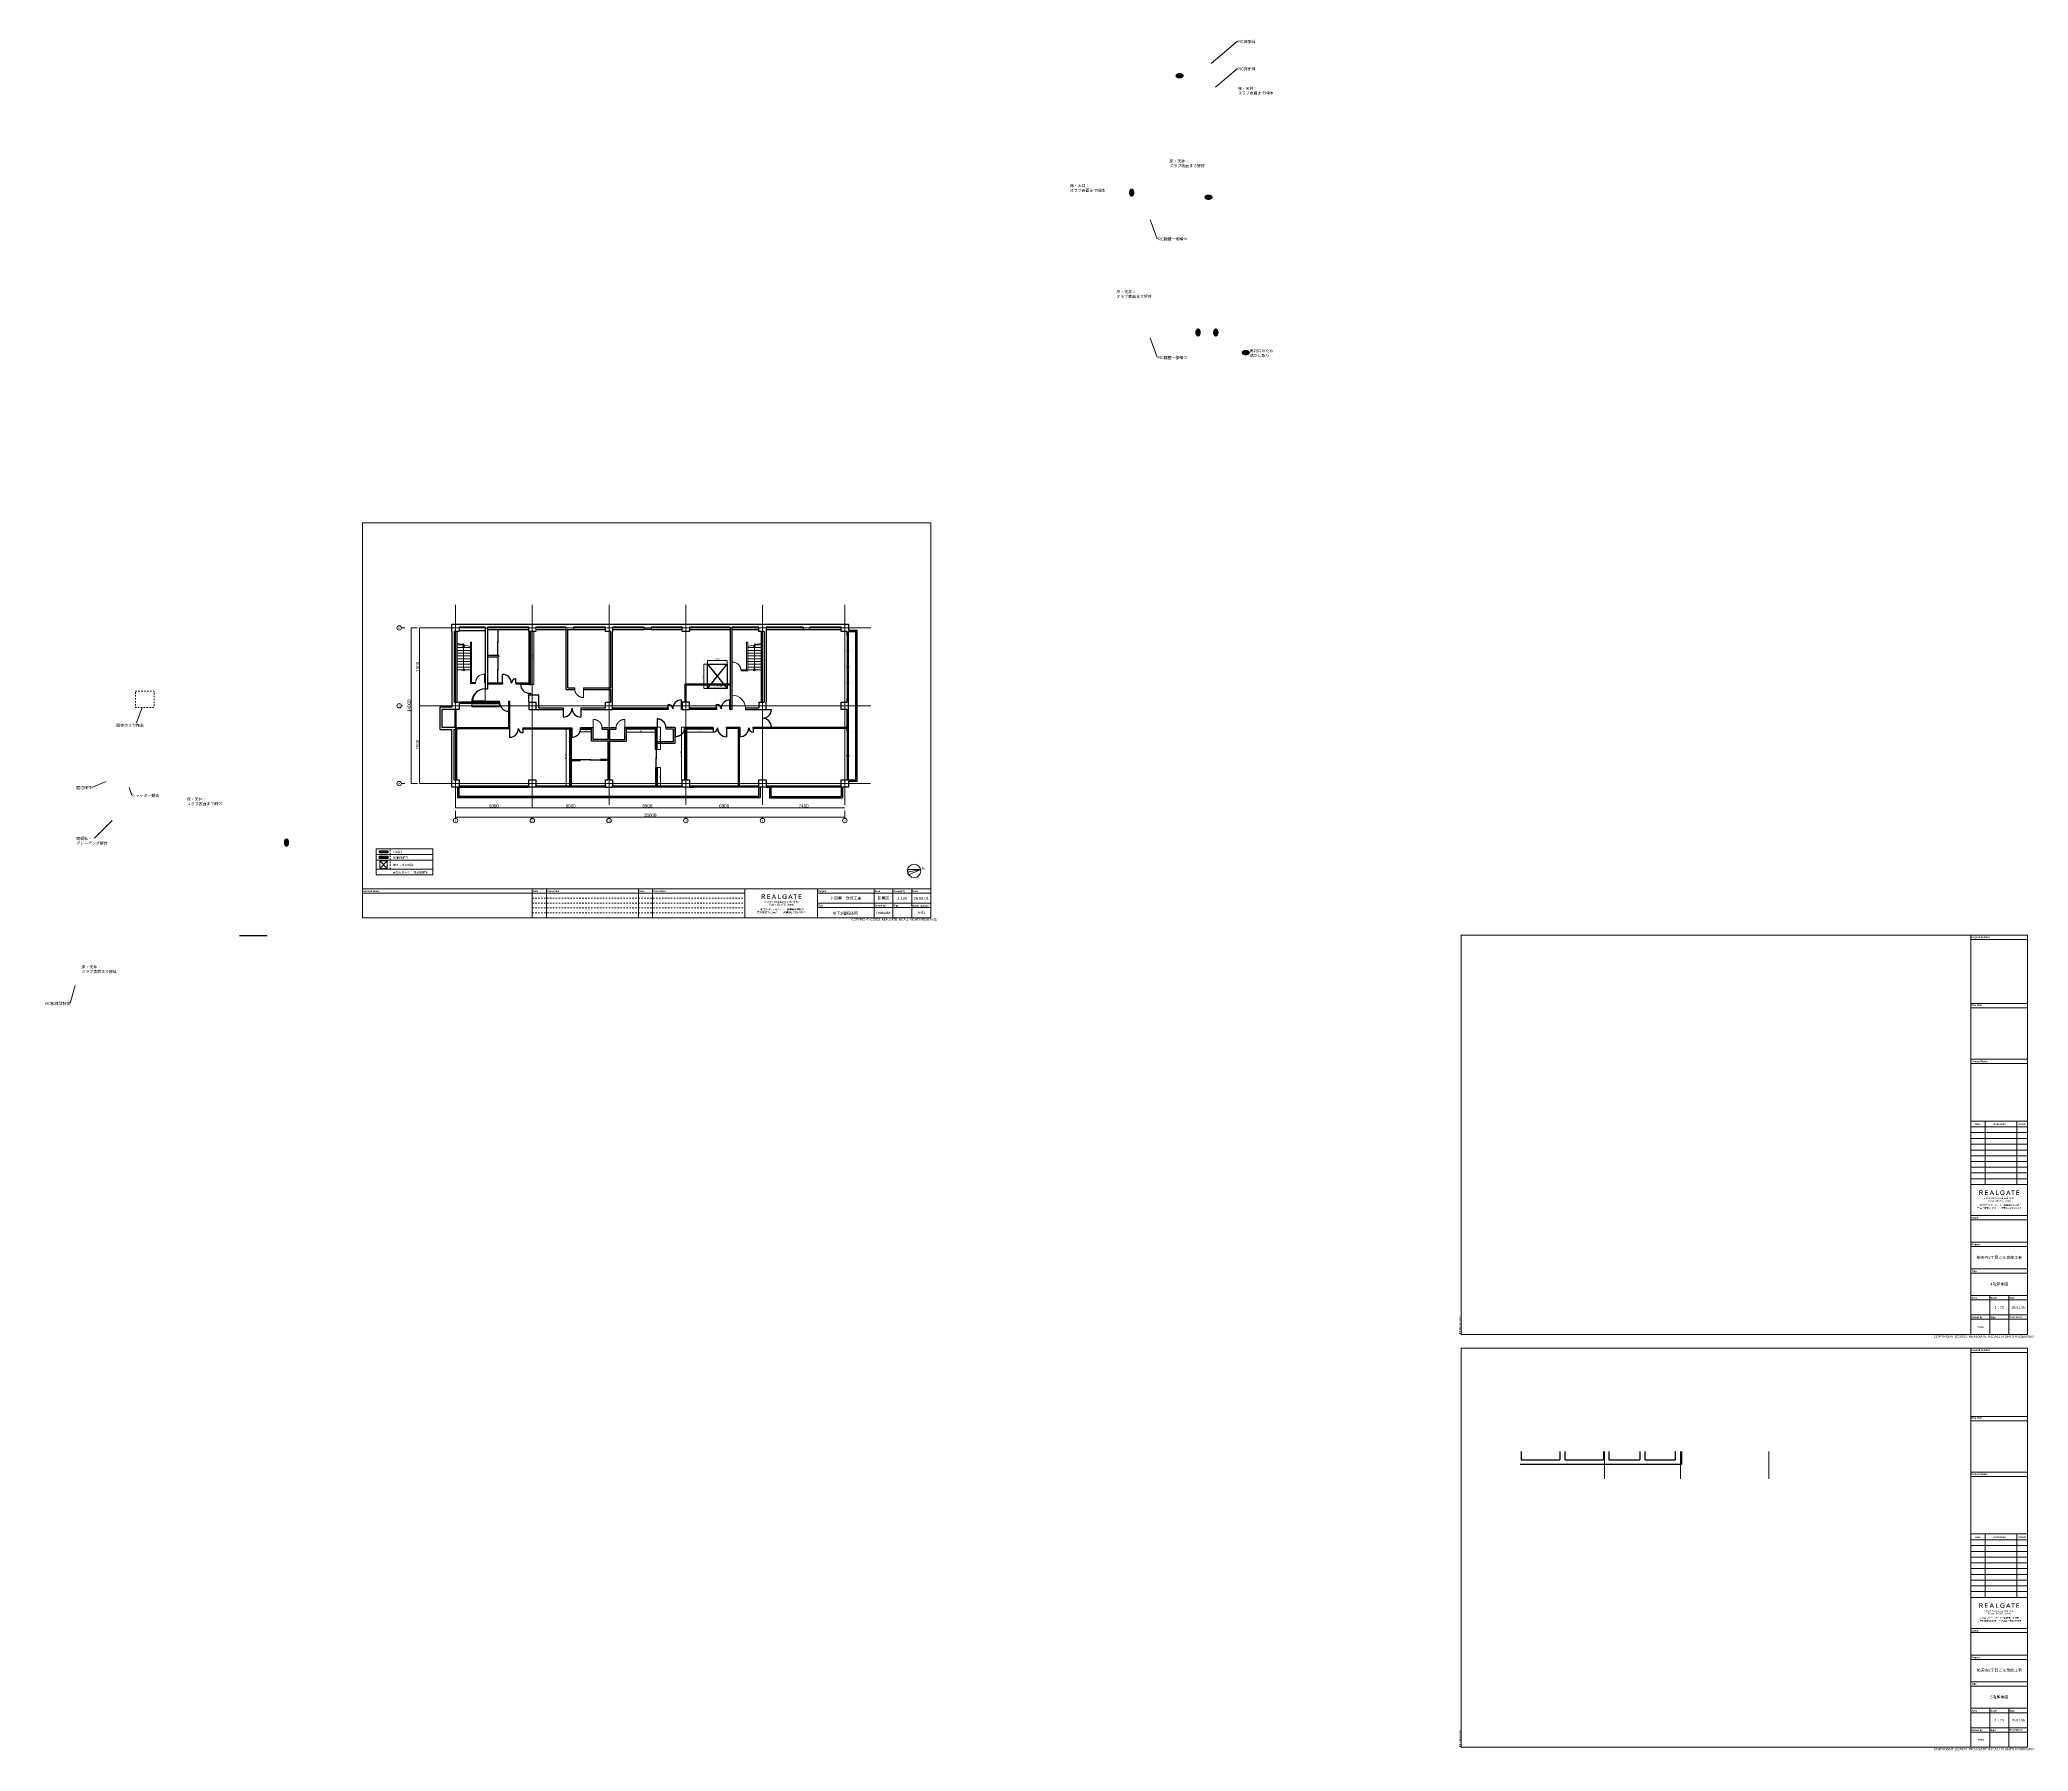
# Paper-space layout 'A-03' of a CAD drawing. Header units: millimetres. Extents: x -437 to 994, y -741 to 490.
# The model-space entities are those that its viewports show. They can reach past a viewport. Long polylines and large blocks are cut down to what shows.
import ezdxf

# ---------------------------------------------------------------- set-up
doc = ezdxf.new("R2010")
doc.units = ezdxf.units.MM
doc.header["$PDMODE"] = 1
doc.header["$PDSIZE"] = -2
for name, pattern in [('ラインタイプ-1', [2.116531, 1.058062, -1.058469]), ('ラインタイプ-1__', [2.116531, 1.058062, -1.058469]), ('ラインタイプ-6', [5.291531, 3.175, -1.058062, 0.352704, -0.705764]), ('短破線', [2.116125, 1.058062, -1.058062])]:
    doc.linetypes.add(name, pattern=pattern)
for name, color, linetype, lineweight in [('00_一般', 7, 'Continuous', 5), ('01_基準-寸法', 7, 'Continuous', 5), ('02_既存平面-内部建具・サッシ', 7, 'Continuous', 18), ('07_文字・記号', 7, 'Continuous', 9), ('_平面図(既存部) (2D)', 7, 'Continuous', 5), ('_文字・記号 (2D)', 7, 'Continuous', 5), ('_解体部 (2D)', 7, 'Continuous', 5), ('一般', 7, 'Continuous', 5), ('寸法', 7, 'Continuous', 5)]:
    doc.layers.add(name, color=color, linetype=linetype, lineweight=lineweight)
for name, color, linetype, lineweight, true_color in [('02_0.25', 1, 'Continuous', 25, 0xff0000), ('03_0.15', 7, 'Continuous', 15, 0x990099), ('04_0.10', 7, 'Continuous', 9, 0x0099ff), ('06一点鎖線', 7, 'ラインタイプ-6', 9, 0x9999ff), ('08_ハッチ・色', 7, 'Continuous', 5, 0x888888)]:
    doc.layers.add(name, color=color, linetype=linetype, lineweight=lineweight, true_color=true_color)
doc.styles.add('Helvetica', font='')
doc.styles.add('Hiragino Kaku Gothic Pro W3', font='', dxfattribs={"bigfont": 'Hiragino Kaku Gothic Pro W3'})
doc.styles.add('Hiragino Sans W3', font='', dxfattribs={"bigfont": 'Hiragino Sans W3'})
doc.styles.add('Yu Gothic UI Semilight', font='Yu Gothic UI Semilight.ttf')
doc.styles.add('ＭＳ Ｐゴシック', font='MS PGothic.ttf')
doc.styles.add('ＭＳ Ｐゴシック (bold)', font='')
doc.styles.get('Helvetica').set_extended_font_data('Helvetica')
doc.styles.get('Hiragino Kaku Gothic Pro W3').set_extended_font_data('Hiragino Kaku Gothic Pro W3')
doc.styles.get('Hiragino Sans W3').set_extended_font_data('Hiragino Sans W3')
doc.styles.get('ＭＳ Ｐゴシック (bold)').set_extended_font_data('ＭＳ Ｐゴシック', bold=True)
doc.dimstyles.new('RGT', dxfattribs={"dimtxt": 161.781684, "dimasz": 0.999939, "dimexe": 0, "dimexo": 1, "dimgap": 0.5, "dimtad": 1, "dimdsep": 46, "dimtxsty": 'Hiragino Sans W3', "dimblk": 'DOT', "dimblk1": 'DOT', "dimblk2": 'DOT', "dimcen": 0, "dimazin": 0, "dimtfac": 1, "dimtix": 1, "dimtmove": 0, "dimatfit": 0, "dimldrblk": 'VW_FILLEDARROW', "dimfxl": 1, "dimfrac": 2, "dimtolj": 1, "dimarcsym": 0})
doc.dimstyles.new('建具表寸法', dxfattribs={"dimtxt": 161.781684, "dimasz": 0.199988, "dimexe": 0, "dimexo": 0.3, "dimgap": 0.005, "dimtad": 1, "dimdsep": 46, "dimtxsty": 'Hiragino Sans W3', "dimblk": 'DOT', "dimblk1": 'DOT', "dimblk2": 'DOT', "dimcen": 0, "dimazin": 0, "dimtfac": 1, "dimtix": 1, "dimtmove": 0, "dimatfit": 0, "dimldrblk": 'VW_FILLEDARROW', "dimfxl": 1, "dimfrac": 2, "dimtolj": 1, "dimarcsym": 0})
pattern_1 = [(45, (47.625, -79.375), (47.451041, 7.238696), [])]

# ---------------------------------------------------------------- blocks, each defined once
blk = doc.blocks.new('グループ-234')
at = {"layer": '一般', "linetype": 'Continuous', "lineweight": 13, "flags": 128}
for points in [[(164, 9.4), (204.7, 9.4), (204.7, 5.2), (164, 5.2)], [(164, 9.4), (174.2, 9.4), (174.2, -36.2), (164, -36.2)], [(164, 5.2), (204.7, 5.2), (204.7, 1.1), (164, 1.1)], [(164, 1.1), (204.7, 1.1), (204.7, -3.1), (164, -3.1)], [(174.2, 9.4), (197.1, 9.4), (197.1, -36.2), (174.2, -36.2)], [(197.1, 9.4), (204.7, 9.4), (204.7, -36.2), (197.1, -36.2)], [(164, -3.1), (204.7, -3.1), (204.7, -7.2), (164, -7.2)], [(164, -7.2), (204.7, -7.2), (204.7, -11.4), (164, -11.4)], [(164, -11.4), (204.7, -11.4), (204.7, -15.5), (164, -15.5)], [(164, -15.5), (204.7, -15.5), (204.7, -19.7), (164, -19.7)], [(164, -19.7), (204.7, -19.7), (204.7, -23.8), (164, -23.8)], [(164, -23.8), (204.7, -23.8), (204.7, -27.9), (164, -27.9)], [(164, -27.9), (204.7, -27.9), (204.7, -32.1), (164, -32.1)], [(164, -32.1), (204.7, -32.1), (204.7, -36.2), (164, -36.2)]]:
    blk.add_lwpolyline(points, close=True, dxfattribs=at)
blk = doc.blocks.new('グループ-235')
at = {"layer": '一般', "linetype": 'Continuous', "lineweight": 13, "flags": 128}
blk.add_lwpolyline([(164, -119.2), (177.6, -119.2), (177.6, -130), (164, -130)], close=True, dxfattribs=at)
at = {"layer": '一般', "linetype": 'Continuous', "lineweight": 5}
blk.add_point((170.8, -124.6), dxfattribs=at)
blk = doc.blocks.new('グループ-236')
at = {"layer": '一般', "linetype": 'Continuous', "lineweight": 13, "flags": 128}
blk.add_lwpolyline([(177.6, -119.2), (191.2, -119.2), (191.2, -130), (177.6, -130)], close=True, dxfattribs=at)
at = {"layer": '一般', "linetype": 'Continuous', "lineweight": 5}
blk.add_point((184.4, -124.6), dxfattribs=at)
blk = doc.blocks.new('グループ-237')
at = {"layer": '一般', "linetype": 'Continuous', "lineweight": 13, "flags": 128}
blk.add_lwpolyline([(191.2, -119.2), (204.7, -119.2), (204.7, -130), (191.2, -130)], close=True, dxfattribs=at)
at = {"layer": '一般', "linetype": 'Continuous', "lineweight": 5}
blk.add_point((198, -124.6), dxfattribs=at)
blk = doc.blocks.new('グループ-238')
at = {"layer": '一般', "linetype": 'Continuous', "lineweight": 13, "flags": 128}
blk.add_lwpolyline([(164, -116), (177.6, -116), (177.6, -119.2), (164, -119.2)], close=True, dxfattribs=at)
at = {"layer": '一般', "linetype": 'Continuous', "lineweight": 5}
blk.add_point((170.8, -117.6), dxfattribs=at)
blk = doc.blocks.new('グループ-239')
at = {"layer": '一般', "linetype": 'Continuous', "lineweight": 13, "flags": 128}
blk.add_lwpolyline([(177.6, -116), (191.2, -116), (191.2, -119.2), (177.6, -119.2)], close=True, dxfattribs=at)
at = {"layer": '一般', "linetype": 'Continuous', "lineweight": 5}
blk.add_point((184.4, -117.6), dxfattribs=at)
blk = doc.blocks.new('グループ-240')
at = {"layer": '一般', "linetype": 'Continuous', "lineweight": 13, "flags": 128}
blk.add_lwpolyline([(191.2, -116), (204.7, -116), (204.7, -119.2), (191.2, -119.2)], close=True, dxfattribs=at)
at = {"layer": '一般', "linetype": 'Continuous', "lineweight": 5}
blk.add_point((198, -117.6), dxfattribs=at)
blk = doc.blocks.new('グループ-241')
at = {"layer": '一般', "linetype": 'Continuous', "lineweight": 13, "flags": 128}
blk.add_lwpolyline([(164, -133.1), (177.6, -133.1), (177.6, -144), (164, -144)], close=True, dxfattribs=at)
at = {"layer": '一般', "linetype": 'Continuous', "lineweight": 5}
blk.add_point((170.8, -138.6), dxfattribs=at)
blk = doc.blocks.new('グループ-242')
at = {"layer": '一般', "linetype": 'Continuous', "lineweight": 13, "flags": 128}
blk.add_lwpolyline([(177.6, -133.1), (191.2, -133.1), (191.2, -144), (177.6, -144)], close=True, dxfattribs=at)
at = {"layer": '一般', "linetype": 'Continuous', "lineweight": 5}
blk.add_point((184.4, -138.6), dxfattribs=at)
blk = doc.blocks.new('グループ-243')
at = {"layer": '一般', "linetype": 'Continuous', "lineweight": 13, "flags": 128}
blk.add_lwpolyline([(164, -130), (177.6, -130), (177.6, -133.1), (164, -133.1)], close=True, dxfattribs=at)
at = {"layer": '一般', "linetype": 'Continuous', "lineweight": 5}
blk.add_point((170.8, -131.6), dxfattribs=at)
blk = doc.blocks.new('グループ-244')
at = {"layer": '一般', "linetype": 'Continuous', "lineweight": 13, "flags": 128}
blk.add_lwpolyline([(177.6, -130), (191.2, -130), (191.2, -133.1), (177.6, -133.1)], close=True, dxfattribs=at)
at = {"layer": '一般', "linetype": 'Continuous', "lineweight": 5}
blk.add_point((184.4, -131.6), dxfattribs=at)
blk = doc.blocks.new('グループ-245')
at = {"layer": '一般', "linetype": 'Continuous', "lineweight": 13, "flags": 128}
blk.add_lwpolyline([(191.2, -130), (204.7, -130), (204.7, -133.1), (191.2, -133.1)], close=True, dxfattribs=at)
at = {"layer": '一般', "linetype": 'Continuous', "lineweight": 5}
blk.add_point((198, -131.6), dxfattribs=at)
blk = doc.blocks.new('グループ-246')
at = {"layer": '一般', "linetype": 'Continuous', "lineweight": 13, "flags": 128}
blk.add_lwpolyline([(191.2, -133.1), (204.7, -133.1), (204.7, -144), (191.2, -144)], close=True, dxfattribs=at)
at = {"layer": '一般', "linetype": 'Continuous', "lineweight": 5}
blk.add_point((198, -138.6), dxfattribs=at)
blk = doc.blocks.new('グループ-247')
at = {"layer": '一般', "linetype": 'Continuous', "lineweight": 0, "true_color": 0x221814}
h = blk.add_hatch(color=250, dxfattribs=at)
h.paths.add_polyline_path([(171.7, -42.3), (171.8, -42.3), (171.8, -42.3), (171.9, -42.3), (172, -42.2), (172, -42.2), (172.1, -42.2), (172.1, -42.1), (172.2, -42.1), (172.2, -42), (172.2, -42), (172.3, -42), (172.3, -41.9), (172.3, -41.9), (172.4, -41.8), (172.4, -41.8), (172.4, -41.7), (172.4, -41.7), (172.4, -41.6), (172.4, -41.6), (172.4, -41.5), (172.4, -41.5), (172.4, -41.5), (172.4, -41.4), (172.4, -41.4), (172.4, -41.4), (172.4, -41.3), (172.4, -41.3), (172.4, -41.3), (172.4, -41.3), (172.4, -41.2), (172.4, -41.2), (172.4, -41.2), (172.4, -41.1), (172.4, -41.1), (172.4, -41.1), (172.4, -41), (172.4, -41), (172.3, -40.9), (172.3, -40.9), (172.3, -40.9), (172.2, -40.8), (172.2, -40.8), (172.2, -40.7), (172.1, -40.7), (172.1, -40.7), (172, -40.6), (172, -40.6), (171.9, -40.6), (171.9, -40.5), (171.8, -40.5), (171.7, -40.5), (171.7, -40.5), (171.6, -40.5), (171.6, -40.5), (171.5, -40.5), (171.5, -40.4), (171.4, -40.4), (171.4, -40.4), (171.4, -40.4), (171.3, -40.4), (171.3, -40.4), (171.3, -40.4), (171.3, -40.4), (171.2, -40.4), (171.2, -40.4), (171.2, -40.4), (171.2, -40.4), (171.2, -40.4), (171.2, -40.4), (171.2, -40.4), (171.2, -40.4), (171.2, -40.4), (171.2, -40.4), (171.2, -40.4), (171.2, -40.4), (171.2, -40.4), (171.2, -40.4), (171.1, -40.4), (171.1, -40.4), (171.1, -40.4), (171.1, -40.4), (171.1, -40.4), (171.1, -40.4), (171, -40.4), (171, -40.4), (171, -40.4), (171, -40.4), (171, -40.4), (170.9, -40.4), (170.9, -40.4), (170.9, -40.4), (170.9, -40.4), (170.8, -40.4), (170.6, -40.4), (170.1, -40.4), (170.1, -43.7), (170.6, -43.7), (170.6, -42.4), (171.2, -42.4), (172.1, -43.7), (172.7, -43.7)])
h.paths.add_polyline_path([(170.6, -41.9), (170.6, -40.9), (171.3, -40.9), (171.4, -40.9), (171.4, -40.9), (171.5, -40.9), (171.6, -40.9), (171.6, -41), (171.7, -41), (171.7, -41), (171.8, -41), (171.8, -41.1), (171.9, -41.1), (171.9, -41.1), (171.9, -41.2), (171.9, -41.2), (172, -41.3), (172, -41.4), (172, -41.4), (172, -41.5), (172, -41.5), (171.9, -41.6), (171.9, -41.6), (171.9, -41.7), (171.9, -41.7), (171.8, -41.8), (171.8, -41.8), (171.7, -41.8), (171.7, -41.9), (171.6, -41.9), (171.6, -41.9), (171.5, -41.9), (171.4, -41.9), (171.4, -41.9), (171.3, -41.9)])
for points in [[(176.1, -40.9), (174.6, -40.9), (174.6, -41.7), (176.1, -41.7), (176.1, -42.2), (174.6, -42.2), (174.6, -43.3), (176.1, -43.3), (176.1, -43.7), (174.2, -43.7), (174.2, -40.4), (176.1, -40.4)], [(182.5, -40.4), (182.5, -43.3), (183.9, -43.3), (183.9, -43.7), (182, -43.7), (182, -40.4)], [(186.9, -42), (188.3, -42), (188.3, -42), (188.3, -42), (188.3, -42), (188.3, -42), (188.3, -42.1), (188.3, -42.1), (188.3, -42.1), (188.3, -42.1), (188.3, -42.1), (188.3, -42.1), (188.3, -42.1), (188.3, -42.1), (188.3, -42.1), (188.3, -42.1), (188.3, -42.1), (188.3, -42.1), (188.3, -42.1), (188.3, -42.1), (188.3, -42.1), (188.3, -42.1), (188.3, -42.2), (188.3, -42.2), (188.3, -42.2), (188.3, -42.2), (188.3, -42.3), (188.3, -42.3), (188.3, -42.3), (188.2, -42.4), (188.2, -42.4), (188.2, -42.4), (188.2, -42.5), (188.2, -42.5), (188.2, -42.5), (188.2, -42.5), (188.2, -42.6), (188.2, -42.6), (188.2, -42.6), (188.2, -42.7), (188.2, -42.7), (188.2, -42.7), (188.2, -42.8), (188.2, -42.8), (188.1, -42.9), (188.1, -42.9), (188.1, -43), (188.1, -43), (188, -43.1), (188, -43.1), (188, -43.2), (187.9, -43.2), (187.9, -43.3), (187.9, -43.3), (187.7, -43.4), (187.6, -43.5), (187.5, -43.6), (187.4, -43.7), (187.4, -43.7), (187.3, -43.7), (187.2, -43.8), (187.1, -43.8), (187, -43.8), (186.9, -43.8), (186.8, -43.8), (186.7, -43.8), (186.7, -43.8), (186.6, -43.8), (186.5, -43.8), (186.4, -43.8), (186.3, -43.8), (186.2, -43.7), (186.1, -43.7), (186, -43.7), (185.9, -43.6), (185.8, -43.5), (185.7, -43.4), (185.6, -43.3), (185.6, -43.3), (185.5, -43.3), (185.4, -43.1), (185.4, -43), (185.3, -42.9), (185.2, -42.8), (185.2, -42.7), (185.1, -42.6), (185.1, -42.5), (185.1, -42.4), (185.1, -42.3), (185.1, -42.3), (185.1, -42.2), (185.1, -42.1), (185.1, -42), (185.1, -41.9), (185.1, -41.8), (185.1, -41.7), (185.1, -41.6), (185.1, -41.6), (185.2, -41.5), (185.2, -41.4), (185.3, -41.3), (185.4, -41.1), (185.4, -41), (185.5, -40.9), (185.6, -40.9), (185.6, -40.8), (185.7, -40.7), (185.8, -40.7), (185.9, -40.6), (186, -40.6), (186.1, -40.5), (186.1, -40.5), (186.2, -40.4), (186.3, -40.4), (186.3, -40.4), (186.4, -40.4), (186.5, -40.4), (186.5, -40.4), (186.6, -40.4), (186.6, -40.4), (186.7, -40.4), (186.7, -40.4), (186.7, -40.4), (186.8, -40.4), (186.8, -40.4), (186.8, -40.4), (186.8, -40.4), (186.9, -40.4), (186.9, -40.4), (186.9, -40.4), (186.9, -40.4), (186.9, -40.4), (187, -40.4), (187, -40.4), (187, -40.4), (187, -40.4), (187.1, -40.4), (187.1, -40.4), (187.1, -40.4), (187.2, -40.4), (187.2, -40.4), (187.3, -40.4), (187.3, -40.5), (187.4, -40.5), (187.4, -40.5), (187.5, -40.5), (187.5, -40.5), (187.5, -40.5), (187.6, -40.6), (187.6, -40.6), (187.7, -40.6), (187.7, -40.7), (187.7, -40.7), (187.8, -40.7), (187.8, -40.7), (187.8, -40.8), (187.9, -40.8), (187.9, -40.8), (187.9, -40.8), (187.9, -40.9), (188, -40.9), (188, -40.9), (188, -40.9), (188, -41), (188.1, -41), (188.1, -41), (188.1, -41), (188.1, -41), (188.1, -41), (188.1, -41), (188.1, -41), (188.1, -41), (188.1, -41), (188.1, -41), (188.1, -41), (188.1, -41), (188.1, -41.1), (188.1, -41.1), (188.1, -41.1), (188.1, -41.1), (188.1, -41.1), (188.1, -41.1), (188.1, -41.1), (188.1, -41.1), (188, -41.1), (188, -41.1), (188, -41.1), (188, -41.1), (188, -41.1), (188, -41.2), (188, -41.2), (188, -41.2), (188, -41.2), (187.9, -41.2), (187.9, -41.2), (187.9, -41.2), (187.9, -41.2), (187.9, -41.3), (187.9, -41.3), (187.9, -41.3), (187.9, -41.3), (187.8, -41.3), (187.8, -41.3), (187.8, -41.3), (187.8, -41.3), (187.8, -41.3), (187.8, -41.3), (187.8, -41.3), (187.8, -41.3), (187.8, -41.3), (187.8, -41.4), (187.8, -41.4), (187.8, -41.4), (187.8, -41.4), (187.8, -41.4), (187.8, -41.4), (187.8, -41.4), (187.8, -41.4), (187.8, -41.4), (187.8, -41.4), (187.8, -41.4), (187.8, -41.4), (187.8, -41.4), (187.8, -41.4), (187.7, -41.4), (187.7, -41.3), (187.7, -41.3), (187.7, -41.3), (187.7, -41.3), (187.7, -41.3), (187.6, -41.2), (187.6, -41.2), (187.6, -41.2), (187.6, -41.2), (187.6, -41.2), (187.6, -41.1), (187.5, -41.1), (187.5, -41.1), (187.5, -41.1), (187.5, -41.1), (187.4, -41), (187.4, -41), (187.4, -41), (187.3, -41), (187.3, -40.9), (187.2, -40.9), (187.2, -40.9), (187.2, -40.9), (187.1, -40.9), (187.1, -40.9), (187, -40.9), (187, -40.8), (186.9, -40.8), (186.9, -40.8), (186.8, -40.8), (186.8, -40.8), (186.7, -40.8), (186.7, -40.8), (186.6, -40.8), (186.5, -40.9), (186.5, -40.9), (186.4, -40.9), (186.3, -40.9), (186.3, -40.9), (186.2, -41), (186.1, -41), (186, -41.1), (186, -41.2), (185.9, -41.2), (185.9, -41.2), (185.8, -41.3), (185.8, -41.4), (185.7, -41.5), (185.7, -41.5), (185.6, -41.6), (185.6, -41.7), (185.6, -41.8), (185.6, -41.8), (185.6, -41.9), (185.6, -42), (185.6, -42), (185.6, -42.1), (185.6, -42.2), (185.6, -42.2), (185.6, -42.3), (185.6, -42.4), (185.6, -42.4), (185.6, -42.5), (185.7, -42.6), (185.7, -42.6), (185.7, -42.7), (185.8, -42.8), (185.9, -42.9), (185.9, -43), (186, -43), (186, -43), (186.1, -43.1), (186.2, -43.1), (186.2, -43.2), (186.3, -43.2), (186.4, -43.3), (186.4, -43.3), (186.5, -43.3), (186.6, -43.3), (186.6, -43.3), (186.7, -43.3), (186.7, -43.3), (186.8, -43.3), (186.8, -43.3), (186.9, -43.3), (186.9, -43.3), (186.9, -43.3), (187, -43.3), (187, -43.3), (187.1, -43.3), (187.1, -43.3), (187.2, -43.2), (187.2, -43.2), (187.3, -43.2), (187.4, -43.1), (187.4, -43.1), (187.4, -43), (187.5, -43), (187.5, -43), (187.5, -42.9), (187.6, -42.9), (187.6, -42.9), (187.6, -42.8), (187.6, -42.8), (187.7, -42.8), (187.7, -42.7), (187.7, -42.7), (187.7, -42.7), (187.7, -42.7), (187.7, -42.6), (187.7, -42.6), (187.7, -42.6), (187.7, -42.6), (187.7, -42.5), (187.7, -42.5), (187.7, -42.5), (187.7, -42.5), (187.7, -42.5), (187.7, -42.5), (187.7, -42.5), (187.7, -42.5), (187.7, -42.5), (187.7, -42.5), (187.7, -42.5), (187.7, -42.5), (187.7, -42.5), (187.7, -42.5), (187.7, -42.5), (187.7, -42.5), (187.7, -42.5), (187.7, -42.5), (187.6, -42.5), (187.6, -42.5), (187.6, -42.5), (187.6, -42.5), (187.6, -42.5), (187.6, -42.5), (187.5, -42.5), (187.5, -42.5), (187.5, -42.5), (187.5, -42.5), (187.4, -42.5), (187.4, -42.5), (187.4, -42.5), (187.4, -42.5), (187.3, -42.5), (187.3, -42.5), (187.3, -42.5), (187.3, -42.5), (187.2, -42.5), (187.2, -42.5), (187.2, -42.5), (187.2, -42.5), (187.2, -42.5), (187.1, -42.5), (187.1, -42.5), (187.1, -42.5), (187.1, -42.5), (187, -42.5), (187, -42.5), (187, -42.5), (187, -42.5), (187, -42.5), (187, -42.5), (187, -42.5), (186.9, -42.5), (186.9, -42.5), (186.9, -42.5), (186.9, -42.5)], [(194.5, -40.9), (194.5, -43.7), (194, -43.7), (194, -40.9), (193.1, -40.9), (193.1, -40.4), (195.4, -40.4), (195.4, -40.9)], [(198.6, -40.9), (197.2, -40.9), (197.2, -41.7), (198.6, -41.7), (198.6, -42.2), (197.2, -42.2), (197.2, -43.3), (198.6, -43.3), (198.6, -43.7), (196.7, -43.7), (196.7, -40.4), (198.6, -40.4)]]:
    blk.add_hatch(color=250, dxfattribs=at).paths.add_polyline_path(points)
h = blk.add_hatch(color=250, dxfattribs=at)
h.paths.add_polyline_path([(179.7, -42.9), (180, -43.7), (180.6, -43.7), (179, -40.2), (177.4, -43.7), (177.9, -43.7), (178.3, -42.9)])
h.paths.add_polyline_path([(179.5, -42.5), (178.5, -42.5), (179, -41.3)])
h = blk.add_hatch(color=250, dxfattribs=at)
h.paths.add_polyline_path([(191.5, -42.9), (191.9, -43.7), (192.4, -43.7), (190.9, -40.2), (189.2, -43.7), (189.8, -43.7), (190.1, -42.9)])
h.paths.add_polyline_path([(191.3, -42.5), (190.3, -42.5), (190.8, -41.3)])
blk = doc.blocks.new('グループ-248')
at = {"layer": '一般', "color": 7, "transparency": 33554687, "insert": (-204.2, -137.6), "char_height": 1.508, "attachment_point": 2, "rotation": 90, "line_spacing_factor": 1.014956, "style": 'ＭＳ Ｐゴシック (bold)'}
blk.add_mtext('A3 sheet size', dxfattribs=at)
at = {"color": 255, "linetype": '短破線', "lineweight": 5, "transparency": 33554687}
blk.add_wipeout([(162.7, 143.1), (204.7, 143.1), (204.7, -144), (162.7, -144)], dxfattribs=at).dxf.layer = '一般'
at = {"layer": '一般', "linetype": 'Continuous', "lineweight": 13, "flags": 128}
for points in [[(-202.6, 143.1), (164, 143.1), (164, -144), (-202.6, -144)], [(164, 143.1), (204.7, 143.1), (204.7, 140), (164, 140)], [(164, 140), (204.7, 140), (204.7, 94), (164, 94)], [(164, 94), (204.7, 94), (204.7, 90.9), (164, 90.9)], [(164, 94), (204.7, 94), (204.7, 53.9), (164, 53.9)], [(164, 53.9), (204.7, 53.9), (204.7, 50.8), (164, 50.8)], [(164, 50.8), (204.7, 50.8), (204.7, 9.4), (164, 9.4)], [(164, -36.2), (204.7, -36.2), (204.7, -58.5), (164, -58.5)], [(164, -58.5), (204.7, -58.5), (204.7, -61.6), (164, -61.6)], [(164, -61.6), (204.7, -61.6), (204.7, -77.7), (164, -77.7)], [(164, -77.7), (204.7, -77.7), (204.7, -80.8), (164, -80.8)], [(164, -80.8), (204.7, -80.8), (204.7, -96.9), (164, -96.9)], [(164, -96.9), (204.7, -96.9), (204.7, -100), (164, -100)], [(164, -100), (204.7, -100), (204.7, -116), (164, -116)], [(164, -116), (204.7, -116), (204.7, -119.2), (164, -119.2)]]:
    blk.add_lwpolyline(points, close=True, dxfattribs=at)
at = {"layer": '一般', "linetype": 'Continuous', "lineweight": 5}
blk.add_point((184.4, -54.8), dxfattribs=at)
at = {"layer": '一般', "color": 7, "transparency": 33554687}
blk.add_blockref('グループ-234', (0, 0), dxfattribs=at)
at = {"layer": '一般'}
blk.add_blockref('グループ-247', (0, 0), dxfattribs=at)
at = {"layer": '一般', "color": 7}
for name in ['グループ-238', 'グループ-235', 'グループ-239', 'グループ-236', 'グループ-240', 'グループ-237', 'グループ-243', 'グループ-241', 'グループ-244', 'グループ-242', 'グループ-245', 'グループ-246']:
    blk.add_blockref(name, (0, 0), dxfattribs=at)
at = {"layer": '一般', "color": 7, "transparency": 33554687}
for s, insert, char_height, attachment_point, line_spacing_factor, style in [(' Legend Symbol', (164, 141.5), 1.256, 4, 1.014956, 'ＭＳ Ｐゴシック (bold)'), (' Key Plan', (164, 92.7), 1.26, 4, 1.014956, 'ＭＳ Ｐゴシック (bold)'), (' General Notes', (164, 52.4), 1.256, 4, 1.014956, 'ＭＳ Ｐゴシック (bold)'), ('Date', (167.1, 7.8), 1.26, 1, 1.014956, 'ＭＳ Ｐゴシック (bold)'), ('Correction', (180.2, 7.8), 1.26, 1, 1.014956, 'ＭＳ Ｐゴシック (bold)'), ('Check', (198.2, 7.8), 1.26, 1, 1.014956, 'ＭＳ Ｐゴシック (bold)'), ('東京都知事62066号｜一級建築士第367999号', (184.4, -53.2), 1.131, 5, 0.99804, 'ＭＳ Ｐゴシック'), ('株式会社リアルゲイト一級建築士事務所', (184.4, -51.1), 1.131, 5, 0.99804, 'ＭＳ Ｐゴシック'), ('3-55-18 Sendagaya Shibuya-ku\\PTokyo 151-0051 Japan', (184.4, -47.1), 1.131, 5, 0.99804, 'ＭＳ Ｐゴシック'), (' Client', (164, -59.6), 1.26, 1, 1.014956, 'ＭＳ Ｐゴシック (bold)'), (' Project', (164, -78.8), 1.26, 1, 1.014956, 'ＭＳ Ｐゴシック (bold)'), (' Title', (164, -98), 1.26, 1, 1.014956, 'ＭＳ Ｐゴシック (bold)'), (' Area', (164, -117.1), 1.26, 1, 1.014956, 'ＭＳ Ｐゴシック (bold)'), (' Scale', (177.6, -117.1), 1.26, 1, 1.014956, 'ＭＳ Ｐゴシック (bold)'), (' Date', (191.2, -117.1), 1.26, 1, 1.014956, 'ＭＳ Ｐゴシック (bold)'), (' Drawn by', (164, -131.1), 1.26, 1, 1.014956, 'ＭＳ Ｐゴシック (bold)'), (' Sign', (177.6, -131.1), 1.26, 1, 1.014956, 'ＭＳ Ｐゴシック (bold)'), (' Sheet Number', (191.2, -131), 1.005, 1, 1.014956, 'ＭＳ Ｐゴシック (bold)')]:
    blk.add_mtext(s, dxfattribs=dict(at, insert=insert, char_height=char_height, attachment_point=attachment_point, line_spacing_factor=line_spacing_factor, style=style))
at = {"layer": '一般', "line_spacing_factor": 0.99804, "style": 'ＭＳ Ｐゴシック'}
for s, insert, char_height, attachment_point in [('祐天寺2丁目ビル改修工事', (184.4, -88.8), 2.01, 5), ('1：75', (184.4, -124.6), 1.76, 5), ('26.01.06', (198, -124.6), 1.76, 5), ('iwata', (170.8, -138.6), 1.51, 5), ('COPYRIGHT (C)2020. REALGATE INC.ALL RIGHTS RESERVED', (137.2, -144.6), 1.759, 1)]:
    blk.add_mtext(s, dxfattribs=dict(at, insert=insert, char_height=char_height, attachment_point=attachment_point))
blk = doc.blocks.new('枠')
at = {"layer": '一般', "color": 7, "transparency": 33554687}
blk.add_blockref('グループ-248', (0, 0), dxfattribs=at)
blk = doc.blocks.new('グループ-249')
at = {"layer": '07_文字・記号'}
for p, q in [((197.1, -106.7), (187.7, -108.6)), ((197.1, -106.7), (187.7, -106.7)), ((188.4, -110.3), (187.7, -106.7)), ((197.1, -106.7), (188.4, -110.3))]:
    blk.add_line(p, q, dxfattribs=at)
blk.add_circle((192.4, -107.6), 4.8, dxfattribs=at)
at = {"layer": '07_文字・記号', "insert": (197.8, -104.9), "char_height": 2.01, "attachment_point": 1, "rotation": 5.8328, "line_spacing_factor": 0.99804, "style": 'ＭＳ Ｐゴシック'}
blk.add_mtext('N', dxfattribs=at)
blk = doc.blocks.new('グループ-3')
at = {"layer": '一般', "linetype": 'Continuous', "lineweight": 0, "true_color": 0x221814}
h = blk.add_hatch(color=250, dxfattribs=at)
h.paths.add_polyline_path([(84.4, -126.3), (84.4, -126.3), (84.5, -126.3), (84.6, -126.3), (84.6, -126.2), (84.7, -126.2), (84.7, -126.2), (84.8, -126.1), (84.8, -126.1), (84.9, -126), (84.9, -126), (84.9, -126), (85, -125.9), (85, -125.8), (85, -125.8), (85.1, -125.7), (85.1, -125.7), (85.1, -125.7), (85.1, -125.6), (85.1, -125.6), (85.1, -125.5), (85.1, -125.5), (85.1, -125.5), (85.1, -125.4), (85.1, -125.4), (85.1, -125.4), (85.1, -125.3), (85.1, -125.3), (85.1, -125.3), (85.1, -125.3), (85.1, -125.2), (85.1, -125.2), (85.1, -125.2), (85.1, -125.1), (85.1, -125.1), (85.1, -125.1), (85.1, -125), (85, -125), (85, -124.9), (85, -124.9), (85, -124.8), (84.9, -124.8), (84.9, -124.7), (84.8, -124.7), (84.8, -124.7), (84.8, -124.6), (84.7, -124.6), (84.7, -124.6), (84.6, -124.5), (84.5, -124.5), (84.5, -124.5), (84.4, -124.5), (84.4, -124.5), (84.3, -124.5), (84.3, -124.4), (84.2, -124.4), (84.2, -124.4), (84.1, -124.4), (84.1, -124.4), (84, -124.4), (84, -124.4), (84, -124.4), (84, -124.4), (83.9, -124.4), (83.9, -124.4), (83.9, -124.4), (83.9, -124.4), (83.9, -124.4), (83.9, -124.4), (83.9, -124.4), (83.9, -124.4), (83.9, -124.4), (83.9, -124.4), (83.9, -124.4), (83.9, -124.4), (83.8, -124.4), (83.8, -124.4), (83.8, -124.4), (83.8, -124.4), (83.8, -124.4), (83.8, -124.4), (83.8, -124.4), (83.8, -124.4), (83.7, -124.4), (83.7, -124.4), (83.7, -124.4), (83.7, -124.4), (83.7, -124.4), (83.6, -124.4), (83.6, -124.4), (83.6, -124.4), (83.6, -124.4), (83.5, -124.4), (83.5, -124.4), (83.3, -124.4), (82.8, -124.4), (82.8, -127.7), (83.3, -127.7), (83.3, -126.4), (83.9, -126.4), (84.8, -127.7), (85.4, -127.7)])
h.paths.add_polyline_path([(83.3, -125.9), (83.3, -124.9), (84, -124.9), (84, -124.9), (84.1, -124.9), (84.2, -124.9), (84.3, -124.9), (84.3, -124.9), (84.4, -125), (84.4, -125), (84.5, -125), (84.5, -125), (84.5, -125.1), (84.6, -125.1), (84.6, -125.2), (84.6, -125.2), (84.6, -125.3), (84.6, -125.3), (84.6, -125.4), (84.6, -125.5), (84.6, -125.5), (84.6, -125.6), (84.6, -125.6), (84.6, -125.7), (84.5, -125.7), (84.5, -125.8), (84.5, -125.8), (84.4, -125.8), (84.4, -125.9), (84.3, -125.9), (84.2, -125.9), (84.2, -125.9), (84.1, -125.9), (84, -125.9), (83.9, -125.9)])
for points in [[(88.8, -124.9), (87.3, -124.9), (87.3, -125.7), (88.7, -125.7), (88.7, -126.2), (87.3, -126.2), (87.3, -127.3), (88.8, -127.3), (88.8, -127.7), (86.8, -127.7), (86.8, -124.4), (88.8, -124.4)], [(95.2, -124.4), (95.2, -127.3), (96.6, -127.3), (96.6, -127.7), (94.7, -127.7), (94.7, -124.4)], [(99.6, -126), (100.9, -126), (100.9, -126), (100.9, -126), (100.9, -126), (100.9, -126), (100.9, -126), (100.9, -126.1), (100.9, -126.1), (100.9, -126.1), (100.9, -126.1), (100.9, -126.1), (100.9, -126.1), (100.9, -126.1), (100.9, -126.1), (100.9, -126.1), (100.9, -126.1), (100.9, -126.1), (100.9, -126.1), (100.9, -126.1), (100.9, -126.1), (100.9, -126.1), (100.9, -126.1), (100.9, -126.2), (100.9, -126.2), (100.9, -126.2), (100.9, -126.3), (100.9, -126.3), (100.9, -126.3), (100.9, -126.4), (100.9, -126.4), (100.9, -126.4), (100.9, -126.4), (100.9, -126.5), (100.9, -126.5), (100.9, -126.5), (100.9, -126.6), (100.9, -126.6), (100.9, -126.6), (100.9, -126.6), (100.9, -126.7), (100.9, -126.7), (100.9, -126.8), (100.8, -126.8), (100.8, -126.9), (100.8, -126.9), (100.8, -127), (100.7, -127), (100.7, -127.1), (100.7, -127.1), (100.6, -127.2), (100.6, -127.2), (100.6, -127.3), (100.5, -127.3), (100.4, -127.4), (100.3, -127.5), (100.2, -127.6), (100.1, -127.6), (100, -127.7), (99.9, -127.7), (99.8, -127.8), (99.8, -127.8), (99.7, -127.8), (99.6, -127.8), (99.5, -127.8), (99.4, -127.8), (99.3, -127.8), (99.3, -127.8), (99.2, -127.8), (99.1, -127.8), (99, -127.8), (98.9, -127.7), (98.8, -127.7), (98.7, -127.6), (98.6, -127.6), (98.5, -127.5), (98.4, -127.4), (98.3, -127.3), (98.3, -127.3), (98.2, -127.2), (98.1, -127.1), (98, -127), (98, -126.9), (97.9, -126.8), (97.9, -126.7), (97.8, -126.6), (97.8, -126.5), (97.8, -126.4), (97.8, -126.3), (97.8, -126.2), (97.8, -126.2), (97.8, -126.1), (97.8, -126), (97.8, -125.9), (97.8, -125.8), (97.8, -125.7), (97.8, -125.6), (97.8, -125.5), (97.9, -125.4), (97.9, -125.3), (98, -125.2), (98, -125.1), (98.1, -125), (98.2, -124.9), (98.3, -124.9), (98.3, -124.8), (98.4, -124.7), (98.5, -124.7), (98.6, -124.6), (98.7, -124.5), (98.7, -124.5), (98.8, -124.5), (98.9, -124.4), (99, -124.4), (99, -124.4), (99.1, -124.4), (99.1, -124.4), (99.2, -124.4), (99.2, -124.4), (99.3, -124.4), (99.3, -124.4), (99.4, -124.4), (99.4, -124.4), (99.4, -124.4), (99.5, -124.4), (99.5, -124.4), (99.5, -124.4), (99.5, -124.4), (99.6, -124.4), (99.6, -124.4), (99.6, -124.4), (99.6, -124.4), (99.6, -124.4), (99.7, -124.4), (99.7, -124.4), (99.7, -124.4), (99.8, -124.4), (99.8, -124.4), (99.8, -124.4), (99.9, -124.4), (99.9, -124.4), (99.9, -124.4), (100, -124.4), (100, -124.5), (100.1, -124.5), (100.1, -124.5), (100.2, -124.5), (100.2, -124.5), (100.3, -124.6), (100.3, -124.6), (100.3, -124.6), (100.4, -124.6), (100.4, -124.7), (100.5, -124.7), (100.5, -124.7), (100.5, -124.8), (100.5, -124.8), (100.6, -124.8), (100.6, -124.8), (100.6, -124.8), (100.6, -124.9), (100.7, -124.9), (100.7, -124.9), (100.7, -124.9), (100.7, -125), (100.8, -125), (100.8, -125), (100.8, -125), (100.8, -125), (100.8, -125), (100.8, -125), (100.8, -125), (100.8, -125), (100.8, -125), (100.8, -125), (100.8, -125), (100.8, -125), (100.8, -125), (100.8, -125), (100.8, -125.1), (100.8, -125.1), (100.8, -125.1), (100.7, -125.1), (100.7, -125.1), (100.7, -125.1), (100.7, -125.1), (100.7, -125.1), (100.7, -125.1), (100.7, -125.1), (100.7, -125.1), (100.7, -125.2), (100.6, -125.2), (100.6, -125.2), (100.6, -125.2), (100.6, -125.2), (100.6, -125.2), (100.6, -125.2), (100.6, -125.2), (100.6, -125.3), (100.5, -125.3), (100.5, -125.3), (100.5, -125.3), (100.5, -125.3), (100.5, -125.3), (100.5, -125.3), (100.5, -125.3), (100.5, -125.3), (100.5, -125.3), (100.5, -125.3), (100.5, -125.3), (100.5, -125.3), (100.5, -125.3), (100.5, -125.3), (100.5, -125.4), (100.5, -125.4), (100.5, -125.4), (100.5, -125.4), (100.5, -125.4), (100.5, -125.4), (100.5, -125.4), (100.5, -125.4), (100.4, -125.4), (100.4, -125.4), (100.4, -125.4), (100.4, -125.3), (100.4, -125.3), (100.4, -125.3), (100.4, -125.3), (100.4, -125.3), (100.3, -125.2), (100.3, -125.2), (100.3, -125.2), (100.3, -125.2), (100.3, -125.2), (100.2, -125.1), (100.2, -125.1), (100.2, -125.1), (100.2, -125.1), (100.2, -125.1), (100.1, -125.1), (100.1, -125), (100.1, -125), (100, -125), (100, -125), (100, -124.9), (99.9, -124.9), (99.9, -124.9), (99.8, -124.9), (99.8, -124.9), (99.7, -124.8), (99.7, -124.8), (99.7, -124.8), (99.6, -124.8), (99.6, -124.8), (99.5, -124.8), (99.4, -124.8), (99.4, -124.8), (99.3, -124.8), (99.3, -124.8), (99.2, -124.8), (99.2, -124.8), (99.1, -124.9), (99, -124.9), (99, -124.9), (98.9, -125), (98.8, -125), (98.7, -125.1), (98.6, -125.2), (98.6, -125.2), (98.6, -125.2), (98.5, -125.3), (98.4, -125.4), (98.4, -125.5), (98.4, -125.5), (98.3, -125.6), (98.3, -125.7), (98.3, -125.7), (98.3, -125.8), (98.3, -125.9), (98.3, -125.9), (98.3, -126), (98.3, -126.1), (98.3, -126.1), (98.3, -126.2), (98.3, -126.3), (98.3, -126.3), (98.3, -126.4), (98.3, -126.5), (98.3, -126.6), (98.4, -126.6), (98.4, -126.7), (98.5, -126.8), (98.5, -126.9), (98.6, -126.9), (98.6, -127), (98.7, -127), (98.8, -127.1), (98.8, -127.1), (98.9, -127.2), (99, -127.2), (99.1, -127.3), (99.1, -127.3), (99.2, -127.3), (99.2, -127.3), (99.3, -127.3), (99.3, -127.3), (99.4, -127.3), (99.4, -127.3), (99.5, -127.3), (99.5, -127.3), (99.6, -127.3), (99.6, -127.3), (99.7, -127.3), (99.7, -127.3), (99.8, -127.3), (99.8, -127.2), (99.9, -127.2), (99.9, -127.2), (100, -127.1), (100, -127.1), (100.1, -127.1), (100.1, -127), (100.2, -127), (100.2, -127), (100.2, -126.9), (100.3, -126.9), (100.3, -126.8), (100.3, -126.8), (100.3, -126.8), (100.3, -126.8), (100.3, -126.7), (100.3, -126.7), (100.4, -126.7), (100.4, -126.7), (100.4, -126.6), (100.4, -126.6), (100.4, -126.6), (100.4, -126.6), (100.4, -126.5), (100.4, -126.5), (100.4, -126.5), (100.4, -126.5), (100.4, -126.5), (100.4, -126.5), (100.4, -126.5), (100.4, -126.5), (100.4, -126.5), (100.4, -126.5), (100.4, -126.5), (100.4, -126.5), (100.4, -126.5), (100.4, -126.5), (100.4, -126.5), (100.4, -126.5), (100.3, -126.5), (100.3, -126.5), (100.3, -126.5), (100.3, -126.5), (100.3, -126.5), (100.3, -126.5), (100.3, -126.5), (100.2, -126.5), (100.2, -126.5), (100.2, -126.5), (100.2, -126.5), (100.1, -126.5), (100.1, -126.5), (100.1, -126.5), (100.1, -126.5), (100.1, -126.5), (100, -126.5), (100, -126.5), (100, -126.5), (100, -126.5), (99.9, -126.5), (99.9, -126.5), (99.9, -126.5), (99.9, -126.5), (99.8, -126.5), (99.8, -126.5), (99.8, -126.5), (99.8, -126.5), (99.7, -126.5), (99.7, -126.5), (99.7, -126.5), (99.7, -126.5), (99.7, -126.5), (99.7, -126.5), (99.6, -126.5), (99.6, -126.5), (99.6, -126.5), (99.6, -126.5), (99.6, -126.5), (99.6, -126.5)], [(107.2, -124.9), (107.2, -127.7), (106.7, -127.7), (106.7, -124.9), (105.8, -124.9), (105.8, -124.4), (108.1, -124.4), (108.1, -124.9)], [(111.3, -124.9), (109.9, -124.9), (109.9, -125.7), (111.3, -125.7), (111.3, -126.2), (109.9, -126.2), (109.9, -127.3), (111.3, -127.3), (111.3, -127.7), (109.4, -127.7), (109.4, -124.4), (111.3, -124.4)]]:
    blk.add_hatch(color=250, dxfattribs=at).paths.add_polyline_path(points)
h = blk.add_hatch(color=250, dxfattribs=at)
h.paths.add_polyline_path([(92.4, -126.9), (92.7, -127.7), (93.2, -127.7), (91.7, -124.2), (90.1, -127.7), (90.6, -127.7), (91, -126.9)])
h.paths.add_polyline_path([(92.2, -126.5), (91.2, -126.5), (91.7, -125.3)])
h = blk.add_hatch(color=250, dxfattribs=at)
h.paths.add_polyline_path([(104.2, -126.9), (104.5, -127.7), (105.1, -127.7), (103.5, -124.2), (101.9, -127.7), (102.5, -127.7), (102.8, -126.9)])
h.paths.add_polyline_path([(104, -126.5), (103, -126.5), (103.5, -125.3)])
blk = doc.blocks.new('グループ-4')
at = {"layer": '一般'}
blk.add_blockref('グループ-3', (0, 0), dxfattribs=at)
at = {"layer": '一般', "color": 7, "transparency": 33554687, "char_height": 1.256, "line_spacing_factor": 0.99804, "style": 'ＭＳ Ｐゴシック'}
for s, insert, attachment_point in [('東京都知事62066号｜一級建築士第367999号', (79.5, -136.8), 1), ('株式会社リアルゲイト一級建築士事務所', (81.7, -134.7), 1), ('3-51-10 Sendagaya Shibuya-ku\\PTokyo 151-0051 Japan', (97.1, -131), 5)]:
    blk.add_mtext(s, dxfattribs=dict(at, insert=insert, attachment_point=attachment_point))
blk = doc.blocks.new('(横)図面枠')
at = {"layer": '一般', "color": 7, "linetype": 'Continuous', "lineweight": 5, "transparency": 33554687}
blk.add_line((-204.4, -120.5), (70.6, -120.5), dxfattribs=at)
at = {"layer": '一般', "color": 7, "linetype": 'Continuous', "lineweight": 13, "transparency": 33554687}
for p, q in [((-204.4, -123.7), (70.6, -123.7)), ((-82.2, -120.5), (-82.2, -141.3)), ((-72, -120.5), (-72, -141.3)), ((-5.8, -120.5), (-5.8, -141.3)), ((4.4, -120.5), (4.4, -141.3)), ((70.6, -141.3), (70.6, -120.5)), ((122.9, -141.3), (122.9, -120.5)), ((122.9, -123.7), (204.4, -123.7)), ((163.7, -141.3), (163.7, -120.5)), ((177.2, -141.3), (177.2, -120.5)), ((190.8, -141.3), (190.8, -120.5)), ((122.9, -130.9), (204.4, -130.9)), ((122.9, -134), (204.4, -134))]:
    blk.add_line(p, q, dxfattribs=at)
at = {"layer": '一般', "color": 7, "linetype": '短破線', "lineweight": 13, "transparency": 33554687}
for p, q in [((-82.2, -127.2), (-5.8, -127.2)), ((-5.8, -127.2), (70.6, -127.2)), ((-82.2, -130.7), (-5.8, -130.7)), ((-82.2, -134.2), (-5.8, -134.2)), ((-82.2, -137.7), (-5.8, -137.7)), ((-5.8, -130.7), (70.6, -130.7)), ((-5.8, -134.2), (70.6, -134.2)), ((-5.8, -137.7), (70.6, -137.7))]:
    blk.add_line(p, q, dxfattribs=at)
at = {"layer": '一般', "linetype": 'Continuous', "lineweight": 13, "flags": 128}
for points in [[(-204.4, 142.9), (204.4, 142.9), (204.4, -141.3), (-204.4, -141.3)], [(-204.4, -120.5), (204.4, -120.5), (204.4, -141.3), (-204.4, -141.3)]]:
    blk.add_lwpolyline(points, close=True, dxfattribs=at)
at = {"layer": '一般', "color": 7, "linetype": 'Continuous', "lineweight": 5, "transparency": 33554687}
for p in [(143.3, -127.3), (170.4, -127.3), (184, -127.3), (197.6, -127.3), (143.3, -137.6), (170.4, -137.6), (184, -137.6), (197.6, -137.6)]:
    blk.add_point(p, dxfattribs=at)
at = {"layer": '一般', "color": 7, "transparency": 33554687}
blk.add_blockref('グループ-4', (0, 0), dxfattribs=at)
at = {"layer": '一般', "color": 7, "transparency": 33554687, "line_spacing_factor": 1.014956, "style": 'ＭＳ Ｐゴシック (bold)'}
for s, insert, char_height, attachment_point in [(' General Notes', (-204.4, -122.1), 1.256, 4), (' Date', (-82.2, -121.6), 1.26, 1), (' Correction', (-72, -121.6), 1.256, 1), (' Date', (-5.8, -121.6), 1.26, 1), (' Correction', (4.4, -121.6), 1.256, 1), (' Project', (122.9, -121.6), 1.26, 1), (' Area', (163.7, -121.6), 1.26, 1), (' Scale(A3)', (177.2, -121.6), 1.26, 1), (' Date', (190.8, -121.6), 1.26, 1), (' Title', (122.9, -132), 1.26, 1), (' Drawn by', (163.7, -131.9), 1.26, 1), (' Sign', (177.2, -131.9), 1.26, 1), (' Sheet Number', (190.8, -132.1), 1.256, 1)]:
    blk.add_mtext(s, dxfattribs=dict(at, insert=insert, char_height=char_height, attachment_point=attachment_point))
at = {"layer": '一般', "line_spacing_factor": 0.99804, "style": 'ＭＳ Ｐゴシック'}
for s, insert, char_height, attachment_point in [('下目黒\u3000改修工事', (143.3, -127.3), 2.01, 5), ('目黒区', (170.4, -127.3), 2.01, 5), ('1:125', (184, -127.3), 2.01, 5), ('25.07.01', (197.6, -127.3), 2.01, 5), ('COPYRIGHT (C)2023. REALGATE INC.ALL RIGHTS RESERVED', (147.5, -141.8), 1.508, 1), ('masuda', (170.4, -137.6), 2.01, 5)]:
    blk.add_mtext(s, dxfattribs=dict(at, insert=insert, char_height=char_height, attachment_point=attachment_point))
at = {"color": 255, "linetype": 'Continuous', "lineweight": 13}
blk.add_wipeout([(192.1, -128.9), (203.1, -128.9), (203.1, -125.6), (192.1, -125.6)], dxfattribs=at).dxf.layer = '一般'
at = {"layer": '一般', "insert": (197.6, -127.3), "char_height": 2.01, "attachment_point": 5, "line_spacing_factor": 0.99804, "style": 'ＭＳ Ｐゴシック'}
blk.add_mtext('26.09.01', dxfattribs=at)
blk = doc.blocks.new('グループ-250')
at = {"layer": '02_0.25', "lineweight": 5}
for p, q in [((-17.5, 4), (-18.2, 3.3)), ((-16.8, 4), (-18.2, 2.6)), ((-16.1, 4), (-17.6, 2.5)), ((-15.4, 4), (-16.9, 2.5)), ((-14.7, 4), (-16.2, 2.5)), ((-14, 4), (-15.5, 2.5)), ((-13.3, 4), (-14.8, 2.5)), ((-12.6, 4), (-14.1, 2.5)), ((-12.2, 3.7), (-13.4, 2.5)), ((-12.2, 3), (-12.7, 2.5))]:
    blk.add_line(p, q, dxfattribs=at)
at = {"layer": '02_0.25', "flags": 128}
blk.add_lwpolyline([(-18.2, 2.5), (-18.2, 4), (-12.2, 4), (-12.2, 2.5)], close=True, dxfattribs=at)
blk = doc.blocks.new('グループ-251')
at = {"layer": '02_0.25', "transparency": 33554687}
for p, q in [((-17.5, 8), (-17.5, 6.5)), ((-16.3, 8), (-16.3, 6.5)), ((-16.3, 8), (-16.3, 6.5)), ((-15.2, 8), (-15.2, 6.5)), ((-15.2, 8), (-15.2, 6.5)), ((-14, 8), (-14, 6.5)), ((-14, 8), (-14, 6.5)), ((-12.9, 8), (-12.9, 6.5))]:
    blk.add_line(p, q, dxfattribs=at)
at = {"layer": '02_0.25', "flags": 128}
blk.add_lwpolyline([(-18.2, 6.5), (-18.2, 8), (-12.2, 8), (-12.2, 6.5)], close=True, dxfattribs=at)
blk = doc.blocks.new('グループ-252')
at = {"layer": '00_一般', "color": 7, "linetype": 'Continuous', "lineweight": 5, "transparency": 33554687, "flags": 128}
for points in [[(-20.4, 9.3), (20.4, 9.3), (20.4, 5.3), (-20.4, 5.3)], [(-20.4, 5.3), (20.4, 5.3), (20.4, 1.3), (-20.4, 1.3)], [(-20.4, 1.3), (20.4, 1.3), (20.4, -5.3), (-20.4, -5.3)], [(-20.4, -5.3), (20.4, -5.3), (20.4, -9.3), (-20.4, -9.3)]]:
    blk.add_lwpolyline(points, close=True, dxfattribs=at)
at = {"layer": '02_0.25', "lineweight": 13}
for p, q in [((-17.9, 0.7), (-12.5, -4.7)), ((-17.9, -4.7), (-12.5, 0.7))]:
    blk.add_line(p, q, dxfattribs=at)
at = {"layer": '02_0.25', "lineweight": 13, "flags": 128}
blk.add_lwpolyline([(-17.9, 0.7), (-12.5, 0.7), (-12.5, -4.7), (-17.9, -4.7)], close=True, dxfattribs=at)
at = {"layer": '一般', "color": 7, "linetype": 'ラインタイプ-1__', "lineweight": 5, "transparency": 33554687, "flags": 128}
blk.add_lwpolyline([(-20.4, 9.3), (-10.4, 9.3), (-10.4, -5.3), (-20.4, -5.3)], close=True, dxfattribs=at)
at = {"layer": '04_0.10', "color": 7}
for name in ['グループ-251', 'グループ-250']:
    blk.add_blockref(name, (0, 0), dxfattribs=at)
at = {"layer": '02_0.25', "attachment_point": 1, "line_spacing_factor": 0.99804, "style": 'Yu Gothic UI Semilight'}
for s, insert, char_height in [('CB解体', (-8.5, 7.8), 1.51), ('RC躯体解体', (-8.5, 3.8), 1.51), ('床スラブRC解体', (-8.5, -1.5), 1.51), ('表記なきもの：乾式壁解体', (-8.5, -6.8), 1.508)]:
    blk.add_mtext(s, dxfattribs=dict(at, insert=insert, char_height=char_height))
blk = doc.blocks.new('シンボル-8')
at = {"layer": '00_一般', "color": 7, "transparency": 33554687}
blk.add_blockref('グループ-252', (0, 0), dxfattribs=at)
blk = doc.blocks.new('グループ-67')
at = {"layer": '一般'}
blk.add_line((-225283, 67780), (-225283, 66980), dxfattribs=at)
blk.add_arc((-225283, 66980), 800, 0, 90, dxfattribs=at)
blk = doc.blocks.new('グループ-68')
at = {"layer": '一般'}
blk.add_line((-225283, 64799), (-225283, 63599), dxfattribs=at)
blk.add_arc((-225283, 63599), 1200, 0, 90, dxfattribs=at)
blk = doc.blocks.new('グループ-69')
at = {"layer": '一般'}
blk.add_line((-247558, 66699), (-247558, 65899), dxfattribs=at)
blk.add_arc((-247558, 65899), 800, 90, 180, dxfattribs=at)
blk = doc.blocks.new('グループ-70')
at = {"layer": '一般'}
blk.add_line((-237783, 62626), (-237783, 61826), dxfattribs=at)
blk.add_open_spline([(-236983, 61826), (-236983, 61865), (-236987, 61904), (-236990, 61944), (-236998, 61982), (-237006, 62021), (-237017, 62058), (-237029, 62096), (-237044, 62132), (-237059, 62169), (-237077, 62203), (-237096, 62238), (-237118, 62271), (-237139, 62303), (-237164, 62334), (-237189, 62364), (-237217, 62392), (-237245, 62420), (-237275, 62444), (-237306, 62469), (-237338, 62491), (-237371, 62513), (-237406, 62532), (-237440, 62550), (-237477, 62565), (-237513, 62580), (-237551, 62592), (-237588, 62603), (-237627, 62611), (-237665, 62618), (-237704, 62622), (-237743, 62626), (-237783, 62626)], degree=2, knots=[0, 0, 0, 0.0625, 0.0625, 0.125, 0.125, 0.1875, 0.1875, 0.25, 0.25, 0.3125, 0.3125, 0.375, 0.375, 0.4375, 0.4375, 0.5, 0.5, 0.5625, 0.5625, 0.625, 0.625, 0.6875, 0.6875, 0.75, 0.75, 0.8125, 0.8125, 0.875, 0.875, 0.9375, 0.9375, 1, 1, 1], dxfattribs=at)
blk = doc.blocks.new('グループ-71')
at = {"layer": '一般'}
blk.add_line((-234933, 62626), (-234933, 61826), dxfattribs=at)
blk.add_open_spline([(-235733, 61826), (-235733, 61865), (-235729, 61904), (-235725, 61944), (-235717, 61982), (-235710, 62021), (-235698, 62058), (-235687, 62096), (-235672, 62132), (-235657, 62169), (-235638, 62203), (-235620, 62238), (-235598, 62271), (-235576, 62303), (-235551, 62334), (-235526, 62364), (-235498, 62392), (-235471, 62420), (-235440, 62444), (-235410, 62469), (-235377, 62491), (-235345, 62513), (-235310, 62532), (-235275, 62550), (-235239, 62565), (-235203, 62580), (-235165, 62592), (-235127, 62603), (-235089, 62611), (-235050, 62618), (-235011, 62622), (-234972, 62626), (-234933, 62626)], degree=2, knots=[0, 0, 0, 0.0625, 0.0625, 0.125, 0.125, 0.1875, 0.1875, 0.25, 0.25, 0.3125, 0.3125, 0.375, 0.375, 0.4375, 0.4375, 0.5, 0.5, 0.5625, 0.5625, 0.625, 0.625, 0.6875, 0.6875, 0.75, 0.75, 0.8125, 0.8125, 0.875, 0.875, 0.9375, 0.9375, 1, 1, 1], dxfattribs=at)
blk = doc.blocks.new('グループ-72')
at = {"layer": '一般'}
blk.add_line((-238653, 64589), (-238653, 65389), dxfattribs=at)
blk.add_open_spline([(-239453, 65389), (-239453, 65349), (-239449, 65310), (-239445, 65271), (-239437, 65232), (-239430, 65194), (-239418, 65156), (-239407, 65119), (-239392, 65082), (-239377, 65046), (-239358, 65011), (-239340, 64977), (-239318, 64944), (-239296, 64911), (-239271, 64881), (-239246, 64851), (-239218, 64823), (-239191, 64795), (-239160, 64770), (-239130, 64745), (-239097, 64723), (-239065, 64702), (-239030, 64683), (-238995, 64665), (-238959, 64649), (-238923, 64634), (-238885, 64623), (-238847, 64612), (-238809, 64604), (-238770, 64596), (-238731, 64592), (-238692, 64589), (-238653, 64589)], degree=2, knots=[0, 0, 0, 0.0625, 0.0625, 0.125, 0.125, 0.1875, 0.1875, 0.25, 0.25, 0.3125, 0.3125, 0.375, 0.375, 0.4375, 0.4375, 0.5, 0.5, 0.5625, 0.5625, 0.625, 0.625, 0.6875, 0.6875, 0.75, 0.75, 0.8125, 0.8125, 0.875, 0.875, 0.9375, 0.9375, 1, 1, 1], dxfattribs=at)
blk = doc.blocks.new('グループ-73')
at = {"layer": '02_0.25', "flags": 128}
for points in [[(-224283, 56524), (-224333, 56524), (-224333, 56644), (-224283, 56644)], [(-222883, 56524), (-222933, 56524), (-222933, 56644), (-222883, 56644)]]:
    blk.add_lwpolyline(points, close=True, dxfattribs=at)
at = {"layer": '03_0.15'}
for p, q in [((-223571, 56599), (-224283, 56599)), ((-222933, 56569), (-223645, 56569)), ((-223608, 56644), (-223608, 56524))]:
    blk.add_line(p, q, dxfattribs=at)
at = {"layer": '04_0.10'}
for p, q in [((-222933, 56644), (-224283, 56644)), ((-222933, 56524), (-224283, 56524))]:
    blk.add_line(p, q, dxfattribs=at)
blk = doc.blocks.new('グループ-74')
at = {"layer": '02_0.25', "flags": 128}
for points in [[(-225733, 56524), (-225783, 56524), (-225783, 56644), (-225733, 56644)], [(-224333, 56524), (-224383, 56524), (-224383, 56644), (-224333, 56644)]]:
    blk.add_lwpolyline(points, close=True, dxfattribs=at)
at = {"layer": '03_0.15'}
for p, q in [((-225021, 56599), (-225733, 56599)), ((-224383, 56569), (-225095, 56569)), ((-225058, 56644), (-225058, 56524))]:
    blk.add_line(p, q, dxfattribs=at)
at = {"layer": '04_0.10'}
for p, q in [((-224383, 56644), (-225733, 56644)), ((-224383, 56524), (-225733, 56524))]:
    blk.add_line(p, q, dxfattribs=at)
blk = doc.blocks.new('グループ-75')
at = {"layer": '02_0.25', "flags": 128}
for points in [[(-227183, 56524), (-227233, 56524), (-227233, 56644), (-227183, 56644)], [(-225783, 56524), (-225833, 56524), (-225833, 56644), (-225783, 56644)]]:
    blk.add_lwpolyline(points, close=True, dxfattribs=at)
at = {"layer": '03_0.15'}
for p, q in [((-226471, 56599), (-227183, 56599)), ((-225833, 56569), (-226545, 56569)), ((-226508, 56644), (-226508, 56524))]:
    blk.add_line(p, q, dxfattribs=at)
at = {"layer": '04_0.10'}
for p, q in [((-225833, 56644), (-227183, 56644)), ((-225833, 56524), (-227183, 56524))]:
    blk.add_line(p, q, dxfattribs=at)
blk = doc.blocks.new('グループ-76')
at = {"layer": '02_0.25', "flags": 128}
for points in [[(-228633, 56524), (-228683, 56524), (-228683, 56644), (-228633, 56644)], [(-227233, 56524), (-227283, 56524), (-227283, 56644), (-227233, 56644)]]:
    blk.add_lwpolyline(points, close=True, dxfattribs=at)
at = {"layer": '03_0.15'}
for p, q in [((-227921, 56599), (-228633, 56599)), ((-227283, 56569), (-227995, 56569)), ((-227958, 56644), (-227958, 56524))]:
    blk.add_line(p, q, dxfattribs=at)
at = {"layer": '04_0.10'}
for p, q in [((-227283, 56644), (-228633, 56644)), ((-227283, 56524), (-228633, 56524))]:
    blk.add_line(p, q, dxfattribs=at)
blk = doc.blocks.new('グループ-77')
at = {"layer": '02_0.25', "flags": 128}
for points in [[(-217015, 56524), (-217065, 56524), (-217065, 56644), (-217015, 56644)], [(-215483, 56524), (-215533, 56524), (-215533, 56644), (-215483, 56644)]]:
    blk.add_lwpolyline(points, close=True, dxfattribs=at)
at = {"layer": '03_0.15'}
for p, q in [((-216237, 56599), (-217015, 56599)), ((-215533, 56569), (-216311, 56569)), ((-216274, 56644), (-216274, 56524))]:
    blk.add_line(p, q, dxfattribs=at)
at = {"layer": '04_0.10'}
for p, q in [((-215533, 56644), (-217015, 56644)), ((-215533, 56524), (-217015, 56524))]:
    blk.add_line(p, q, dxfattribs=at)
blk = doc.blocks.new('グループ-78')
at = {"layer": '02_0.25', "flags": 128}
for points in [[(-218598, 56524), (-218648, 56524), (-218648, 56644), (-218598, 56644)], [(-217065, 56524), (-217115, 56524), (-217115, 56644), (-217065, 56644)]]:
    blk.add_lwpolyline(points, close=True, dxfattribs=at)
at = {"layer": '03_0.15'}
for p, q in [((-217819, 56599), (-218598, 56599)), ((-217115, 56569), (-217894, 56569)), ((-217857, 56644), (-217857, 56524))]:
    blk.add_line(p, q, dxfattribs=at)
at = {"layer": '04_0.10'}
for p, q in [((-217115, 56644), (-218598, 56644)), ((-217115, 56524), (-218598, 56524))]:
    blk.add_line(p, q, dxfattribs=at)
blk = doc.blocks.new('グループ-79')
at = {"layer": '02_0.25', "flags": 128}
for points in [[(-220180, 56524), (-220230, 56524), (-220230, 56644), (-220180, 56644)], [(-218648, 56524), (-218698, 56524), (-218698, 56644), (-218648, 56644)]]:
    blk.add_lwpolyline(points, close=True, dxfattribs=at)
at = {"layer": '03_0.15'}
for p, q in [((-219402, 56599), (-220180, 56599)), ((-218698, 56569), (-219476, 56569)), ((-219439, 56644), (-219439, 56524))]:
    blk.add_line(p, q, dxfattribs=at)
at = {"layer": '04_0.10'}
for p, q in [((-218698, 56644), (-220180, 56644)), ((-218698, 56524), (-220180, 56524))]:
    blk.add_line(p, q, dxfattribs=at)
blk = doc.blocks.new('グループ-80')
at = {"layer": '02_0.25', "flags": 128}
for points in [[(-221763, 56524), (-221813, 56524), (-221813, 56644), (-221763, 56644)], [(-220230, 56524), (-220280, 56524), (-220280, 56644), (-220230, 56644)]]:
    blk.add_lwpolyline(points, close=True, dxfattribs=at)
at = {"layer": '03_0.15'}
for p, q in [((-220984, 56599), (-221763, 56599)), ((-220280, 56569), (-221059, 56569)), ((-221022, 56644), (-221022, 56524))]:
    blk.add_line(p, q, dxfattribs=at)
at = {"layer": '04_0.10'}
for p, q in [((-220280, 56644), (-221763, 56644)), ((-220280, 56524), (-221763, 56524))]:
    blk.add_line(p, q, dxfattribs=at)
blk = doc.blocks.new('グループ-81')
at = {"layer": '02_0.25', "flags": 128}
for points in [[(-249783, 56524), (-249833, 56524), (-249833, 56644), (-249783, 56644)], [(-248270, 56524), (-248320, 56524), (-248320, 56644), (-248270, 56644)]]:
    blk.add_lwpolyline(points, close=True, dxfattribs=at)
at = {"layer": '03_0.15'}
for p, q in [((-249014, 56599), (-249783, 56599)), ((-248320, 56569), (-249089, 56569)), ((-249052, 56644), (-249052, 56524))]:
    blk.add_line(p, q, dxfattribs=at)
at = {"layer": '04_0.10'}
for p, q in [((-248320, 56644), (-249783, 56644)), ((-248320, 56524), (-249783, 56524))]:
    blk.add_line(p, q, dxfattribs=at)
blk = doc.blocks.new('グループ-82')
at = {"layer": '02_0.25', "flags": 128}
for points in [[(-248220, 56524), (-248270, 56524), (-248270, 56644), (-248220, 56644)], [(-246708, 56524), (-246758, 56524), (-246758, 56644), (-246708, 56644)]]:
    blk.add_lwpolyline(points, close=True, dxfattribs=at)
at = {"layer": '03_0.15'}
for p, q in [((-247452, 56599), (-248220, 56599)), ((-246758, 56569), (-247526, 56569)), ((-247489, 56644), (-247489, 56524))]:
    blk.add_line(p, q, dxfattribs=at)
at = {"layer": '04_0.10'}
for p, q in [((-246758, 56644), (-248220, 56644)), ((-246758, 56524), (-248220, 56524))]:
    blk.add_line(p, q, dxfattribs=at)
blk = doc.blocks.new('グループ-83')
at = {"layer": '02_0.25', "flags": 128}
for points in [[(-246657, 56524), (-246707, 56524), (-246707, 56644), (-246657, 56644)], [(-245145, 56524), (-245195, 56524), (-245195, 56644), (-245145, 56644)]]:
    blk.add_lwpolyline(points, close=True, dxfattribs=at)
at = {"layer": '03_0.15'}
for p, q in [((-245889, 56599), (-246657, 56599)), ((-245195, 56569), (-245963, 56569)), ((-245926, 56644), (-245926, 56524))]:
    blk.add_line(p, q, dxfattribs=at)
at = {"layer": '04_0.10'}
for p, q in [((-245195, 56644), (-246657, 56644)), ((-245195, 56524), (-246657, 56524))]:
    blk.add_line(p, q, dxfattribs=at)
blk = doc.blocks.new('グループ-84')
at = {"layer": '02_0.25', "flags": 128}
for points in [[(-245095, 56524), (-245145, 56524), (-245145, 56644), (-245095, 56644)], [(-243582, 56524), (-243632, 56524), (-243632, 56644), (-243582, 56644)]]:
    blk.add_lwpolyline(points, close=True, dxfattribs=at)
at = {"layer": '03_0.15'}
for p, q in [((-244327, 56599), (-245095, 56599)), ((-243632, 56569), (-244401, 56569)), ((-244364, 56644), (-244364, 56524))]:
    blk.add_line(p, q, dxfattribs=at)
at = {"layer": '04_0.10'}
for p, q in [((-243632, 56644), (-245095, 56644)), ((-243632, 56524), (-245095, 56524))]:
    blk.add_line(p, q, dxfattribs=at)
blk = doc.blocks.new('グループ-85')
at = {"layer": '02_0.25', "flags": 128}
for points in [[(-242883, 56524), (-242933, 56524), (-242933, 56644), (-242883, 56644)], [(-241370, 56524), (-241420, 56524), (-241420, 56644), (-241370, 56644)]]:
    blk.add_lwpolyline(points, close=True, dxfattribs=at)
at = {"layer": '03_0.15'}
for p, q in [((-242114, 56599), (-242883, 56599)), ((-241420, 56569), (-242189, 56569)), ((-242152, 56644), (-242152, 56524))]:
    blk.add_line(p, q, dxfattribs=at)
at = {"layer": '04_0.10'}
for p, q in [((-241420, 56644), (-242883, 56644)), ((-241420, 56524), (-242883, 56524))]:
    blk.add_line(p, q, dxfattribs=at)
blk = doc.blocks.new('グループ-86')
at = {"layer": '02_0.25', "flags": 128}
for points in [[(-241320, 56524), (-241370, 56524), (-241370, 56644), (-241320, 56644)], [(-239808, 56524), (-239858, 56524), (-239858, 56644), (-239808, 56644)]]:
    blk.add_lwpolyline(points, close=True, dxfattribs=at)
at = {"layer": '03_0.15'}
for p, q in [((-240552, 56599), (-241320, 56599)), ((-239858, 56569), (-240626, 56569)), ((-240589, 56644), (-240589, 56524))]:
    blk.add_line(p, q, dxfattribs=at)
at = {"layer": '04_0.10'}
for p, q in [((-239858, 56644), (-241320, 56644)), ((-239858, 56524), (-241320, 56524))]:
    blk.add_line(p, q, dxfattribs=at)
blk = doc.blocks.new('グループ-87')
at = {"layer": '02_0.25', "flags": 128}
for points in [[(-239757, 56524), (-239807, 56524), (-239807, 56644), (-239757, 56644)], [(-238245, 56524), (-238295, 56524), (-238295, 56644), (-238245, 56644)]]:
    blk.add_lwpolyline(points, close=True, dxfattribs=at)
at = {"layer": '03_0.15'}
for p, q in [((-238989, 56599), (-239757, 56599)), ((-238295, 56569), (-239063, 56569)), ((-239026, 56644), (-239026, 56524))]:
    blk.add_line(p, q, dxfattribs=at)
at = {"layer": '04_0.10'}
for p, q in [((-238295, 56644), (-239757, 56644)), ((-238295, 56524), (-239757, 56524))]:
    blk.add_line(p, q, dxfattribs=at)
blk = doc.blocks.new('グループ-88')
at = {"layer": '02_0.25', "flags": 128}
for points in [[(-238195, 56524), (-238245, 56524), (-238245, 56644), (-238195, 56644)], [(-236682, 56524), (-236732, 56524), (-236732, 56644), (-236682, 56644)]]:
    blk.add_lwpolyline(points, close=True, dxfattribs=at)
at = {"layer": '03_0.15'}
for p, q in [((-237427, 56599), (-238195, 56599)), ((-236732, 56569), (-237501, 56569)), ((-237464, 56644), (-237464, 56524))]:
    blk.add_line(p, q, dxfattribs=at)
at = {"layer": '04_0.10'}
for p, q in [((-236732, 56644), (-238195, 56644)), ((-236732, 56524), (-238195, 56524))]:
    blk.add_line(p, q, dxfattribs=at)
blk = doc.blocks.new('グループ-89')
at = {"layer": '02_0.25', "flags": 128}
for points in [[(-235983, 56524), (-236033, 56524), (-236033, 56644), (-235983, 56644)], [(-234470, 56524), (-234520, 56524), (-234520, 56644), (-234470, 56644)]]:
    blk.add_lwpolyline(points, close=True, dxfattribs=at)
at = {"layer": '03_0.15'}
for p, q in [((-235214, 56599), (-235983, 56599)), ((-234520, 56569), (-235289, 56569)), ((-235252, 56644), (-235252, 56524))]:
    blk.add_line(p, q, dxfattribs=at)
at = {"layer": '04_0.10'}
for p, q in [((-234520, 56644), (-235983, 56644)), ((-234520, 56524), (-235983, 56524))]:
    blk.add_line(p, q, dxfattribs=at)
blk = doc.blocks.new('グループ-90')
at = {"layer": '02_0.25', "flags": 128}
for points in [[(-234420, 56524), (-234470, 56524), (-234470, 56644), (-234420, 56644)], [(-232908, 56524), (-232958, 56524), (-232958, 56644), (-232908, 56644)]]:
    blk.add_lwpolyline(points, close=True, dxfattribs=at)
at = {"layer": '03_0.15'}
for p, q in [((-233652, 56599), (-234420, 56599)), ((-232958, 56569), (-233726, 56569)), ((-233689, 56644), (-233689, 56524))]:
    blk.add_line(p, q, dxfattribs=at)
at = {"layer": '04_0.10'}
for p, q in [((-232958, 56644), (-234420, 56644)), ((-232958, 56524), (-234420, 56524))]:
    blk.add_line(p, q, dxfattribs=at)
blk = doc.blocks.new('グループ-91')
at = {"layer": '02_0.25', "flags": 128}
for points in [[(-232857, 56524), (-232907, 56524), (-232907, 56644), (-232857, 56644)], [(-231345, 56524), (-231395, 56524), (-231395, 56644), (-231345, 56644)]]:
    blk.add_lwpolyline(points, close=True, dxfattribs=at)
at = {"layer": '03_0.15'}
for p, q in [((-232089, 56599), (-232857, 56599)), ((-231395, 56569), (-232163, 56569)), ((-232126, 56644), (-232126, 56524))]:
    blk.add_line(p, q, dxfattribs=at)
at = {"layer": '04_0.10'}
for p, q in [((-231395, 56644), (-232857, 56644)), ((-231395, 56524), (-232857, 56524))]:
    blk.add_line(p, q, dxfattribs=at)
blk = doc.blocks.new('グループ-92')
at = {"layer": '02_0.25', "flags": 128}
for points in [[(-231295, 56524), (-231345, 56524), (-231345, 56644), (-231295, 56644)], [(-229782, 56524), (-229832, 56524), (-229832, 56644), (-229782, 56644)]]:
    blk.add_lwpolyline(points, close=True, dxfattribs=at)
at = {"layer": '03_0.15'}
for p, q in [((-230527, 56599), (-231295, 56599)), ((-229832, 56569), (-230601, 56569)), ((-230564, 56644), (-230564, 56524))]:
    blk.add_line(p, q, dxfattribs=at)
at = {"layer": '04_0.10'}
for p, q in [((-229832, 56644), (-231295, 56644)), ((-229832, 56524), (-231295, 56524))]:
    blk.add_line(p, q, dxfattribs=at)
blk = doc.blocks.new('グループ-93')
at = {"layer": '02_0.25', "flags": 128}
for points in [[(-214953, 59324), (-214953, 59374), (-214833, 59374), (-214833, 59324)], [(-214953, 57174), (-214953, 57224), (-214833, 57224), (-214833, 57174)]]:
    blk.add_lwpolyline(points, close=True, dxfattribs=at)
at = {"layer": '03_0.15'}
for p, q in [((-214878, 58237), (-214878, 59324)), ((-214833, 58274), (-214953, 58274)), ((-214908, 57224), (-214908, 58311))]:
    blk.add_line(p, q, dxfattribs=at)
at = {"layer": '04_0.10'}
for p, q in [((-214953, 57224), (-214953, 59324)), ((-214833, 57224), (-214833, 59324))]:
    blk.add_line(p, q, dxfattribs=at)
blk = doc.blocks.new('グループ-94')
at = {"layer": '02_0.25', "flags": 128}
for points in [[(-214953, 61525), (-214953, 61575), (-214833, 61575), (-214833, 61525)], [(-214953, 59374), (-214953, 59424), (-214833, 59424), (-214833, 59374)]]:
    blk.add_lwpolyline(points, close=True, dxfattribs=at)
at = {"layer": '03_0.15'}
for p, q in [((-214878, 60437), (-214878, 61525)), ((-214833, 60474), (-214953, 60474)), ((-214908, 59424), (-214908, 60511))]:
    blk.add_line(p, q, dxfattribs=at)
at = {"layer": '04_0.10'}
for p, q in [((-214953, 59425), (-214953, 61525)), ((-214833, 59424), (-214833, 61524))]:
    blk.add_line(p, q, dxfattribs=at)
blk = doc.blocks.new('グループ-95')
at = {"layer": '02_0.25', "flags": 128}
for points in [[(-214953, 65849), (-214953, 65899), (-214833, 65899), (-214833, 65849)], [(-214953, 64449), (-214953, 64499), (-214833, 64499), (-214833, 64449)]]:
    blk.add_lwpolyline(points, close=True, dxfattribs=at)
at = {"layer": '03_0.15'}
for p, q in [((-214878, 65137), (-214878, 65849)), ((-214833, 65174), (-214953, 65174)), ((-214908, 64499), (-214908, 65211))]:
    blk.add_line(p, q, dxfattribs=at)
at = {"layer": '04_0.10'}
for p, q in [((-214953, 64499), (-214953, 65849)), ((-214833, 64499), (-214833, 65849))]:
    blk.add_line(p, q, dxfattribs=at)
blk = doc.blocks.new('グループ-96')
at = {"layer": '02_0.25', "flags": 128}
for points in [[(-214953, 67299), (-214953, 67349), (-214833, 67349), (-214833, 67299)], [(-214953, 65899), (-214953, 65949), (-214833, 65949), (-214833, 65899)]]:
    blk.add_lwpolyline(points, close=True, dxfattribs=at)
at = {"layer": '03_0.15'}
for p, q in [((-214878, 66587), (-214878, 67299)), ((-214833, 66624), (-214953, 66624)), ((-214908, 65949), (-214908, 66661))]:
    blk.add_line(p, q, dxfattribs=at)
at = {"layer": '04_0.10'}
for p, q in [((-214953, 65949), (-214953, 67299)), ((-214833, 65949), (-214833, 67299))]:
    blk.add_line(p, q, dxfattribs=at)
blk = doc.blocks.new('グループ-97')
at = {"layer": '02_0.25', "flags": 128}
for points in [[(-214953, 68749), (-214953, 68799), (-214833, 68799), (-214833, 68749)], [(-214953, 67349), (-214953, 67399), (-214833, 67399), (-214833, 67349)]]:
    blk.add_lwpolyline(points, close=True, dxfattribs=at)
at = {"layer": '03_0.15'}
for p, q in [((-214878, 68037), (-214878, 68749)), ((-214833, 68074), (-214953, 68074)), ((-214908, 67399), (-214908, 68111))]:
    blk.add_line(p, q, dxfattribs=at)
at = {"layer": '04_0.10'}
for p, q in [((-214953, 67399), (-214953, 68749)), ((-214833, 67399), (-214833, 68749))]:
    blk.add_line(p, q, dxfattribs=at)
blk = doc.blocks.new('グループ-98')
at = {"layer": '02_0.25', "flags": 128}
for points in [[(-214953, 70199), (-214953, 70249), (-214833, 70249), (-214833, 70199)], [(-214953, 68799), (-214953, 68849), (-214833, 68849), (-214833, 68799)]]:
    blk.add_lwpolyline(points, close=True, dxfattribs=at)
at = {"layer": '03_0.15'}
for p, q in [((-214878, 69487), (-214878, 70199)), ((-214833, 69524), (-214953, 69524)), ((-214908, 68849), (-214908, 69561))]:
    blk.add_line(p, q, dxfattribs=at)
at = {"layer": '04_0.10'}
for p, q in [((-214953, 68849), (-214953, 70199)), ((-214833, 68849), (-214833, 70199))]:
    blk.add_line(p, q, dxfattribs=at)
blk = doc.blocks.new('グループ-109')
at = {"layer": '02_0.25', "flags": 128}
for points in [[(-250218, 63474), (-250218, 63524), (-250098, 63524), (-250098, 63474)], [(-250218, 61901), (-250218, 61951), (-250098, 61951), (-250098, 61901)]]:
    blk.add_lwpolyline(points, close=True, dxfattribs=at)
at = {"layer": '03_0.15'}
for p, q in [((-250143, 62675), (-250143, 63474)), ((-250098, 62712), (-250218, 62712)), ((-250173, 61951), (-250173, 62749))]:
    blk.add_line(p, q, dxfattribs=at)
at = {"layer": '04_0.10'}
for p, q in [((-250218, 61951), (-250218, 63474)), ((-250098, 61951), (-250098, 63474))]:
    blk.add_line(p, q, dxfattribs=at)
blk = doc.blocks.new('グループ-110')
at = {"layer": '一般'}
blk.add_line((-247503, 65374), (-247503, 64174), dxfattribs=at)
blk.add_open_spline([(-248703, 64174), (-248703, 64233), (-248697, 64291), (-248691, 64350), (-248680, 64408), (-248668, 64465), (-248651, 64522), (-248634, 64578), (-248611, 64633), (-248589, 64687), (-248561, 64739), (-248533, 64791), (-248501, 64840), (-248468, 64889), (-248430, 64935), (-248393, 64980), (-248351, 65022), (-248310, 65064), (-248264, 65101), (-248218, 65139), (-248169, 65171), (-248120, 65204), (-248068, 65232), (-248016, 65260), (-247962, 65282), (-247908, 65305), (-247851, 65322), (-247795, 65339), (-247737, 65351), (-247679, 65362), (-247620, 65368), (-247562, 65374), (-247503, 65374)], degree=2, knots=[0, 0, 0, 0.0625, 0.0625, 0.125, 0.125, 0.1875, 0.1875, 0.25, 0.25, 0.3125, 0.3125, 0.375, 0.375, 0.4375, 0.4375, 0.5, 0.5, 0.5625, 0.5625, 0.625, 0.625, 0.6875, 0.6875, 0.75, 0.75, 0.8125, 0.8125, 0.875, 0.875, 0.9375, 0.9375, 1, 1, 1], dxfattribs=at)
blk = doc.blocks.new('グループ-118')
at = {"layer": '02_0.25'}
for p, q in [((59750, -56892), (59750, -61842)), ((48235, -60492), (48235, -61542)), ((51012, -60492), (51012, -61542)), ((51362, -60492), (51362, -61542)), ((54140, -60492), (54140, -61542)), ((54540, -60492), (54540, -61542)), ((56770, -60492), (56770, -61542)), ((57120, -60492), (57120, -61542)), ((59300, -60492), (59300, -61542)), ((47685, -61842), (59750, -61842)), ((48235, -61542), (51012, -61542)), ((51362, -61542), (54140, -61542)), ((54540, -61542), (56770, -61542)), ((57120, -61542), (59300, -61542))]:
    blk.add_line(p, q, dxfattribs=at)
at = {"layer": '06一点鎖線'}
for p, q in [((54215, -39962), (54215, -62900)), ((59675, -39962), (59675, -62900)), ((66045, -39962), (66045, -62900))]:
    blk.add_line(p, q, dxfattribs=at)
blk = doc.blocks.new('グループ-167')
at = {"layer": '02_0.25', "flags": 128}
for points in [[(-234420, 56524), (-234470, 56524), (-234470, 56644), (-234420, 56644)], [(-232907, 56524), (-232957, 56524), (-232957, 56644), (-232907, 56644)]]:
    blk.add_lwpolyline(points, close=True, dxfattribs=at)
at = {"layer": '03_0.15'}
for p, q in [((-233652, 56599), (-234420, 56599)), ((-232957, 56569), (-233726, 56569)), ((-233689, 56644), (-233689, 56524))]:
    blk.add_line(p, q, dxfattribs=at)
at = {"layer": '04_0.10'}
for p, q in [((-232957, 56644), (-234420, 56644)), ((-232957, 56524), (-234420, 56524))]:
    blk.add_line(p, q, dxfattribs=at)
blk = doc.blocks.new('グループ-168')
at = {"layer": '02_0.25', "flags": 128}
for points in [[(-232857, 56524), (-232907, 56524), (-232907, 56644), (-232857, 56644)], [(-231345, 56524), (-231395, 56524), (-231395, 56644), (-231345, 56644)]]:
    blk.add_lwpolyline(points, close=True, dxfattribs=at)
at = {"layer": '03_0.15'}
for p, q in [((-232089, 56599), (-232857, 56599)), ((-231395, 56569), (-232163, 56569)), ((-232126, 56644), (-232126, 56524))]:
    blk.add_line(p, q, dxfattribs=at)
at = {"layer": '04_0.10'}
for p, q in [((-231395, 56644), (-232857, 56644)), ((-231395, 56524), (-232857, 56524))]:
    blk.add_line(p, q, dxfattribs=at)
blk = doc.blocks.new('平面図(既存部) (2D)')
at = {"layer": '02_0.25'}
for p, q in [((-250482.756, 70523.559), (-250482.756, 71173.559)), ((-250482.756, 71173.559), (-214832.756, 71173.559)), ((-250482.756, 70523.559), (-250482.756, 71173.559)), ((-250482.756, 71173.559), (-214832.756, 71173.559)), ((-250482.756, 70523.559), (-250482.756, 64173.559)), ((-250482.756, 70523.559), (-250482.756, 64173.559)), ((-250292.756, 70523.559), (-250292.756, 64173.559)), ((-249832.756, 70523.559), (-250292.756, 70523.559)), ((-250292.756, 70523.559), (-250292.756, 64173.559)), ((-249832.756, 70523.559), (-250292.756, 70523.559)), ((-250042.756, 70523.559), (-250042.756, 64173.559)), ((-250042.756, 70523.559), (-250042.756, 64173.559)), ((-247502.756, 70923.559), (-249832.756, 70923.559)), ((-249832.756, 70923.559), (-249832.756, 70523.559)), ((-247502.756, 70923.559), (-249832.756, 70923.559)), ((-249832.756, 70923.559), (-249832.756, 70523.559)), ((-249832.756, 70603.559), (-247502.756, 70603.559)), ((-249832.756, 70603.559), (-247502.756, 70603.559)), ((-247502.756, 70923.559), (-247502.756, 65373.559)), ((-247502.756, 70923.559), (-247502.756, 65373.559)), ((-247282.756, 70923.559), (-247282.756, 65373.559)), ((-243582.756, 70923.559), (-247282.756, 70923.559)), ((-247282.756, 70923.559), (-247282.756, 65373.559)), ((-243582.756, 70923.559), (-247282.756, 70923.559)), ((-247282.756, 70713.559), (-243582.756, 70713.559)), ((-247282.756, 70713.559), (-243582.756, 70713.559)), ((-243582.756, 70523.559), (-243582.756, 70923.559)), ((-243582.756, 70523.559), (-243582.756, 70923.559)), ((-242932.756, 70523.559), (-243582.756, 70523.559)), ((-242932.756, 70523.559), (-243582.756, 70523.559)), ((-240202.756, 70923.559), (-242932.756, 70923.559)), ((-242932.756, 70923.559), (-242932.756, 70523.559)), ((-240202.756, 70923.559), (-242932.756, 70923.559)), ((-242932.756, 70923.559), (-242932.756, 70523.559)), ((-242932.756, 70713.559), (-236682.756, 70713.559)), ((-242932.756, 70713.559), (-236682.756, 70713.559)), ((-240202.756, 70713.559), (-240202.756, 70923.559)), ((-240202.756, 70713.559), (-240202.756, 70923.559)), ((-240202.756, 65313.559), (-240202.756, 70713.559)), ((-240052.756, 65463.559), (-240052.756, 70713.559)), ((-236682.756, 70923.559), (-239552.756, 70923.559)), ((-239552.756, 70923.559), (-239552.756, 70713.559)), ((-236682.756, 70923.559), (-239552.756, 70923.559)), ((-239552.756, 70923.559), (-239552.756, 70713.559)), ((-236682.756, 70523.559), (-236682.756, 70923.559)), ((-236682.756, 70523.559), (-236682.756, 70923.559)), ((-236182.756, 70523.559), (-236682.756, 70523.559)), ((-236182.756, 70523.559), (-236682.756, 70523.559)), ((-236182.756, 65463.559), (-236182.756, 70523.559)), ((-233210, 70923.559), (-236037.244, 70923.559)), ((-233210, 70923.559), (-236037.244, 70923.559)), ((-236032.756, 70923.559), (-236032.756, 70523.559)), ((-236032.756, 70923.559), (-236032.756, 70523.559)), ((-236032.756, 70713.559), (-233210, 70713.559)), ((-236032.756, 64173.559), (-236032.756, 70523.559)), ((-233210, 70713.559), (-233210, 70923.559)), ((-233210, 70713.559), (-233210, 70923.559)), ((-232560, 70713.559), (-233210, 70713.559)), ((-232560, 70713.559), (-233210, 70713.559)), ((-232610, 70713.559), (-229782.756, 70713.559)), ((-232610, 70713.559), (-229782.756, 70713.559)), ((-229782.756, 70923.559), (-232560, 70923.559)), ((-232560, 70923.559), (-232560, 70713.559)), ((-229782.756, 70923.559), (-232560, 70923.559)), ((-232560, 70923.559), (-232560, 70713.559)), ((-229782.756, 70523.559), (-229782.756, 70923.559)), ((-229782.756, 70523.559), (-229782.756, 70923.559)), ((-229132.756, 70523.559), (-229782.756, 70523.559)), ((-229132.756, 70523.559), (-229782.756, 70523.559)), ((-225432.756, 70923.559), (-229132.756, 70923.559)), ((-229132.756, 70923.559), (-229132.756, 70523.559)), ((-229132.756, 70923.559), (-229132.756, 70523.559)), ((-229132.756, 70713.559), (-225432.756, 70713.559)), ((-229132.756, 70713.559), (-225432.756, 70713.559)), ((-225432.756, 63523.559), (-225432.756, 70923.559)), ((-225282.756, 63523.559), (-225282.756, 70923.559)), ((-222882.756, 70923.559), (-225282.756, 70923.559)), ((-225282.756, 70713.559), (-222882.756, 70713.559)), ((-222882.756, 70523.559), (-222882.756, 70923.559)), ((-222422.756, 70523.559), (-222882.756, 70523.559)), ((-222672.756, 70523.559), (-222672.756, 64173.559)), ((-222422.756, 70523.559), (-222422.756, 64173.559)), ((-222237.244, 70713.559), (-219410, 70713.559)), ((-218910, 70923.559), (-222232.756, 70923.559)), ((-222232.756, 70923.559), (-222232.756, 70523.559)), ((-222232.756, 70713.559), (-215482.756, 70713.559)), ((-222232.756, 70523.559), (-222232.756, 64173.559)), ((-222232.756, 70523.559), (-222232.756, 66048.559)), ((-222232.756, 70523.559), (-222232.756, 64173.559)), ((-222232.756, 70523.559), (-222232.756, 66048.559)), ((-218910, 70923.559), (-218910, 70713.559)), ((-215482.756, 70923.559), (-218310, 70923.559)), ((-218310, 70923.559), (-218310, 70713.559)), ((-215482.756, 70923.559), (-218310, 70923.559)), ((-215482.756, 70523.559), (-215482.756, 70923.559)), ((-214952.756, 70523.559), (-215482.756, 70523.559)), ((-214952.756, 70248.559), (-214952.756, 70523.559)), ((-214832.756, 71173.559), (-214832.756, 70643.559)), ((-214832.756, 71173.559), (-214832.756, 70643.559)), ((-214832.756, 70643.559), (-214032.756, 70643.559)), ((-214832.756, 70523.559), (-214152.756, 70523.559)), ((-214832.756, 70248.559), (-214832.756, 70523.559)), ((-214152.756, 57173.559), (-214152.756, 70523.559)), ((-214032.756, 57053.559), (-214032.756, 70643.559)), ((-247502.756, 65373.559), (-247282.756, 65373.559)), ((-247502.756, 65373.559), (-247282.756, 65373.559)), ((-243582.756, 64173.559), (-243582.756, 64823.559)), ((-243582.756, 64823.559), (-242682.756, 64823.559)), ((-243582.756, 64823.559), (-242682.756, 64823.559)), ((-242681.626, 63673.559), (-242682.756, 64823.559)), ((-240202.756, 65313.559), (-239452.756, 65313.559)), ((-240052.756, 65463.559), (-239452.756, 65463.559)), ((-239452.756, 65463.559), (-239452.756, 65313.559)), ((-238652.756, 65463.559), (-238652.756, 65313.559)), ((-238652.756, 65463.559), (-236182.756, 65463.559)), ((-238652.756, 65313.559), (-236182.756, 65313.559)), ((-236182.756, 64173.559), (-236182.756, 65313.559)), ((-214952.756, 64173.559), (-214952.756, 64448.559)), ((-214952.756, 64173.559), (-214952.756, 64448.559)), ((-214832.756, 64173.559), (-214832.756, 64448.559)), ((-214832.756, 64173.559), (-214832.756, 64448.559)), ((-250482.756, 63713.559), (-251572.756, 63713.559)), ((-251572.756, 63713.559), (-251572.756, 61711.059)), ((-250482.756, 63713.559), (-251572.756, 63713.559)), ((-251572.756, 63713.559), (-251572.756, 61711.059)), ((-250482.756, 63523.559), (-251382.756, 63523.559)), ((-251382.756, 63523.559), (-251382.756, 61901.059)), ((-250482.756, 63523.559), (-251382.756, 63523.559)), ((-251382.756, 63523.559), (-251382.756, 61901.059)), ((-250482.756, 64173.559), (-250482.756, 63713.559)), ((-250482.756, 64173.559), (-250482.756, 63713.559)), ((-249832.756, 63523.559), (-250482.756, 63523.559)), ((-249832.756, 63523.559), (-250482.756, 63523.559)), ((-250292.756, 64173.559), (-249832.756, 64173.559)), ((-250292.756, 64173.559), (-249832.756, 64173.559)), ((-248702.756, 64173.559), (-249832.756, 64173.559)), ((-248702.756, 64173.559), (-249832.756, 64173.559)), ((-249832.756, 64053.559), (-249832.756, 63523.559)), ((-249832.756, 64053.559), (-249832.756, 63523.559)), ((-248702.756, 64053.559), (-249832.756, 64053.559)), ((-248702.756, 64053.559), (-249832.756, 64053.559)), ((-248702.756, 64053.559), (-248702.756, 64173.559)), ((-243582.756, 64173.559), (-243582.756, 63523.559)), ((-243582.756, 64173.559), (-242932.756, 64173.559)), ((-243582.756, 64173.559), (-243582.756, 63523.559)), ((-243582.756, 63523.559), (-242932.756, 63523.559)), ((-243582.756, 63523.559), (-242932.756, 63523.559)), ((-242932.756, 64173.559), (-242932.756, 63523.559)), ((-242932.756, 63523.559), (-240482.756, 63523.559)), ((-242681.626, 63673.559), (-240482.756, 63673.559)), ((-240482.756, 63523.559), (-240482.756, 63673.559)), ((-238882.756, 63673.559), (-236682.756, 63673.559)), ((-238882.756, 63673.559), (-238882.756, 63523.559)), ((-238882.756, 63523.559), (-236682.756, 63523.559)), ((-236682.756, 64173.559), (-236182.756, 64173.559)), ((-236682.756, 63673.559), (-236682.756, 64173.559)), ((-236682.756, 63523.559), (-236032.756, 63523.559)), ((-236682.756, 63523.559), (-236032.756, 63523.559)), ((-236032.756, 63523.559), (-236032.756, 64173.559)), ((-229132.756, 64173.559), (-229782.756, 64173.559)), ((-229782.756, 64173.559), (-229782.756, 63523.559)), ((-229782.756, 63523.559), (-229132.756, 63523.559)), ((-229132.756, 63523.559), (-229132.756, 64173.559)), ((-225282.756, 63523.559), (-225432.756, 63523.559)), ((-225282.756, 63523.559), (-225432.756, 63523.559)), ((-224082.756, 63673.559), (-222882.756, 63673.559)), ((-224082.756, 63673.559), (-224082.756, 63523.559)), ((-224082.756, 63673.559), (-224082.756, 63523.559)), ((-224082.756, 63523.559), (-222882.756, 63523.559)), ((-224082.756, 63523.559), (-222882.756, 63523.559)), ((-222882.756, 64173.559), (-222422.756, 64173.559)), ((-222882.756, 64173.559), (-222882.756, 63673.559)), ((-222882.756, 64173.559), (-222422.756, 64173.559)), ((-222882.756, 64173.559), (-222882.756, 63673.559)), ((-222882.756, 63523.559), (-222232.756, 63523.559)), ((-222232.756, 63523.559), (-222232.756, 64173.559)), ((-215482.756, 63523.559), (-215482.756, 64173.559)), ((-215482.756, 64173.559), (-214952.756, 64173.559)), ((-215482.756, 63523.559), (-215482.756, 64173.559)), ((-215482.756, 64173.559), (-214952.756, 64173.559)), ((-214952.756, 63523.559), (-215482.756, 63523.559)), ((-214952.756, 63523.559), (-215482.756, 63523.559)), ((-214952.756, 61573.559), (-214952.756, 63523.559)), ((-214832.756, 63523.559), (-214832.756, 64173.559)), ((-214832.756, 63523.559), (-214832.756, 64173.559)), ((-214832.756, 61573.559), (-214832.756, 63523.559)), ((-251572.756, 61711.059), (-250482.756, 61711.059)), ((-251572.756, 61711.059), (-250482.756, 61711.059)), ((-250042.756, 61901.059), (-251382.756, 61901.059)), ((-250042.756, 61901.059), (-251382.756, 61901.059)), ((-250482.756, 57173.559), (-250482.756, 61711.059)), ((-250482.756, 57173.559), (-250482.756, 61711.059)), ((-250292.756, 57173.559), (-250292.756, 61711.059)), ((-250292.756, 61711.059), (-250042.756, 61711.059)), ((-250292.756, 57173.559), (-250292.756, 61573.559)), ((-250042.756, 57173.559), (-250042.756, 61901.059)), ((-250042.756, 57173.559), (-250042.756, 61901.059)), ((-237932.756, 60653.559), (-237932.756, 61813.559)), ((-237782.756, 60803.559), (-237782.756, 61858.559)), ((-236982.756, 61751.059), (-236982.756, 61901.059)), ((-236982.756, 61901.059), (-235732.756, 61901.059)), ((-236982.756, 61751.059), (-236432.756, 61751.059)), ((-236432.756, 60803.559), (-236432.756, 61751.059)), ((-236282.756, 61751.059), (-235732.756, 61751.059)), ((-236282.756, 60803.559), (-236282.756, 61751.059)), ((-235732.756, 61901.059), (-235732.756, 61751.059)), ((-235732.756, 61901.059), (-235732.756, 61751.059)), ((-234932.756, 60803.559), (-234932.756, 61901.059)), ((-234932.756, 61901.059), (-234782.756, 61901.059)), ((-234782.756, 60686.059), (-234782.756, 61901.059)), ((-234782.756, 60696.059), (-234782.756, 61783.559)), ((-234782.756, 60653.559), (-234782.756, 61783.559)), ((-214952.756, 61573.559), (-214832.756, 61573.559)), ((-214952.756, 61573.559), (-214832.756, 61573.559)), ((-236432.756, 60653.559), (-237932.756, 60653.559)), ((-236432.756, 60803.559), (-237782.756, 60803.559)), ((-236432.756, 57173.559), (-236432.756, 60653.559)), ((-236282.756, 60803.559), (-234932.756, 60803.559)), ((-236282.756, 60653.559), (-234782.756, 60653.559)), ((-236282.756, 57173.559), (-236282.756, 60653.559)), ((-250482.756, 56523.559), (-250482.756, 57173.559)), ((-250482.756, 56523.559), (-250482.756, 57173.559)), ((-249952.756, 56523.559), (-250482.756, 56523.559)), ((-249952.756, 56523.559), (-250482.756, 56523.559)), ((-250292.756, 57173.559), (-249832.756, 57173.559)), ((-250292.756, 57173.559), (-249832.756, 57173.559)), ((-249952.978, 55553.591), (-249952.756, 56523.591)), ((-249952.978, 55553.591), (-249952.756, 56523.591)), ((-249832.978, 55673.559), (-249832.756, 56523.559)), ((-249832.978, 55673.559), (-249832.756, 56523.559)), ((-249832.756, 57173.559), (-249832.885, 56523.559)), ((-249832.756, 57173.559), (-249832.885, 56523.559)), ((-249832.756, 56523.559), (-243582.756, 56523.559)), ((-249832.756, 56523.559), (-243582.756, 56523.559)), ((-243582.369, 56523.559), (-243582.756, 57173.559)), ((-243582.756, 57173.559), (-242932.756, 57173.559)), ((-243582.369, 56523.559), (-243582.756, 57173.559)), ((-243582.756, 57173.559), (-242932.756, 57173.559)), ((-242932.756, 56523.559), (-243582.369, 56523.559)), ((-242932.756, 56523.559), (-243582.369, 56523.559)), ((-242932.756, 57173.559), (-242932.756, 56523.559)), ((-242932.756, 57173.559), (-242932.756, 56523.559)), ((-236682.756, 56523.559), (-236682.756, 57173.559)), ((-236682.756, 57173.559), (-236432.756, 57173.559)), ((-236682.756, 56523.559), (-236682.756, 57173.559)), ((-236682.756, 57173.559), (-236432.756, 57173.559)), ((-236682.562, 56523.559), (-236032.562, 56523.559)), ((-236682.562, 56523.559), (-236032.562, 56523.559)), ((-236282.756, 57173.559), (-236032.756, 57173.559)), ((-236032.756, 57173.559), (-236032.756, 56523.559)), ((-236032.756, 57173.559), (-236032.756, 56523.559)), ((-229782.369, 56523.559), (-229782.756, 57173.559)), ((-229782.756, 57173.559), (-229132.756, 57173.559)), ((-229782.369, 56523.559), (-229782.756, 57173.559)), ((-229782.756, 57173.559), (-229132.756, 57173.559)), ((-229132.562, 56523.559), (-229782.562, 56523.559)), ((-229132.562, 56523.559), (-229782.562, 56523.559)), ((-229132.756, 57173.559), (-229132.756, 56643.559)), ((-229132.756, 57173.559), (-229132.756, 56643.559)), ((-229132.756, 56643.559), (-228682.756, 56643.559)), ((-229132.756, 56643.559), (-228682.756, 56643.559)), ((-229132.756, 56523.559), (-228682.756, 56523.559)), ((-229132.756, 56523.559), (-228682.756, 56523.559)), ((-228682.756, 56523.559), (-228682.756, 56643.559)), ((-228682.756, 56523.559), (-228682.756, 56643.559)), ((-222882.756, 56523.559), (-222882.756, 57173.559)), ((-222882.756, 57173.559), (-222232.756, 57173.559)), ((-222882.756, 56523.559), (-222882.756, 57173.559)), ((-222882.756, 57173.559), (-222232.756, 57173.559)), ((-222882.756, 55673.559), (-222882.756, 56523.559)), ((-222882.756, 55673.559), (-222882.756, 56523.559)), ((-222232.756, 56523.559), (-222762.756, 56523.559)), ((-222232.756, 56523.559), (-222762.756, 56523.559)), ((-222762.627, 56523.624), (-222762.627, 55553.624)), ((-222762.627, 56523.624), (-222762.627, 55553.624)), ((-222232.756, 57173.559), (-222232.756, 56643.559)), ((-222232.756, 57173.559), (-222232.756, 56643.559)), ((-222232.756, 56643.559), (-221812.756, 56643.559)), ((-222232.756, 56643.559), (-221812.756, 56643.559)), ((-222232.756, 56523.559), (-221932.756, 56523.559)), ((-222232.756, 56523.559), (-221932.756, 56523.559)), ((-221932.756, 56523.624), (-221932.756, 55553.624)), ((-221932.756, 56523.624), (-221932.756, 55553.624)), ((-221812.756, 56643.495), (-221812.756, 55673.495)), ((-221812.756, 56643.495), (-221812.756, 55673.495)), ((-215482.756, 56523.43), (-215482.756, 57173.559)), ((-215482.756, 57173.559), (-214832.756, 57173.559)), ((-215482.756, 56523.43), (-215482.756, 57173.559)), ((-215482.756, 57173.559), (-214832.756, 57173.559)), ((-215482.756, 56523.559), (-215482.756, 55673.624)), ((-215482.756, 56523.559), (-215482.756, 55673.624)), ((-214832.756, 56523.559), (-215362.756, 56523.495)), ((-214832.756, 56523.559), (-215362.756, 56523.495)), ((-215362.756, 56523.495), (-215362.756, 55553.624)), ((-215362.756, 56523.495), (-215362.756, 55553.624)), ((-214832.756, 57173.559), (-214152.756, 57173.559)), ((-214832.756, 57173.559), (-214152.756, 57173.559)), ((-214832.756, 57053.559), (-214032.756, 57053.559)), ((-214832.756, 57053.559), (-214832.756, 56523.559)), ((-214832.756, 57053.559), (-214032.756, 57053.559)), ((-214832.756, 57053.559), (-214832.756, 56523.559)), ((-222762.756, 55553.624), (-249952.978, 55553.624)), ((-222762.756, 55553.624), (-249952.978, 55553.624)), ((-222882.756, 55673.559), (-249832.978, 55673.559)), ((-222882.756, 55673.559), (-249832.978, 55673.559)), ((-221932.756, 55553.624), (-215362.756, 55553.624)), ((-221932.756, 55553.624), (-215362.756, 55553.624)), ((-221812.756, 55673.624), (-215482.756, 55673.624)), ((-221812.756, 55673.624), (-215482.756, 55673.624)), ((-54276.942, -24082.276), (-19276.942, -24082.276))]:
    blk.add_line(p, q, dxfattribs=at)
at = {"layer": '04_0.10', "linetype": 'Continuous', "lineweight": 5}
for p, q in [((-250087.002, 69487.07), (-249518.702, 69350.634)), ((-249518.702, 69350.634), (-249498.068, 69436.58)), ((-249367.443, 69223.42), (-249498.068, 69436.58)), ((-249367.443, 69223.42), (-249346.81, 69309.366)), ((-249346.81, 69309.366), (-248795.432, 69176.993)), ((-223368.702, 69309.366), (-223920.079, 69176.993)), ((-223348.068, 69223.42), (-223368.702, 69309.366)), ((-223348.068, 69223.42), (-223217.443, 69436.58)), ((-223196.81, 69350.634), (-223217.443, 69436.58)), ((-222628.509, 69487.07), (-223196.81, 69350.634)), ((-222628.509, 69487.07), (-223196.81, 69350.634)), ((-222628.509, 69487.07), (-223196.81, 69350.634))]:
    blk.add_line(p, q, dxfattribs=at)
at = {"layer": '04_0.10'}
for p, q in [((-249432.756, 69330), (-250042.756, 69330)), ((-249432.756, 69330), (-250042.756, 69330)), ((-248822.756, 69080), (-250042.756, 69080)), ((-248822.756, 69080), (-250042.756, 69080)), ((-248822.756, 68830), (-250042.756, 68830)), ((-248822.756, 68830), (-250042.756, 68830)), ((-249432.756, 69330), (-249505.284, 69139.525)), ((-249432.756, 69330), (-249505.284, 69139.525)), ((-249432.756, 69330), (-249432.756, 67080)), ((-249432.756, 69330), (-249360.227, 69139.525)), ((-249432.756, 69330), (-249432.756, 67080)), ((-249432.756, 69330), (-249360.227, 69139.525)), ((-248822.756, 65848.559), (-248822.756, 69580)), ((-248822.756, 69580), (-248722.756, 69580)), ((-248822.756, 65848.559), (-248822.756, 69580)), ((-248822.756, 69580), (-248722.756, 69580)), ((-248722.756, 65948.559), (-248722.756, 69580)), ((-248722.756, 65948.559), (-248722.756, 69580)), ((-223992.756, 67080), (-223992.756, 69580)), ((-223892.756, 69580), (-223992.756, 69580)), ((-223992.756, 67080), (-223992.756, 69580)), ((-223892.756, 69580), (-223992.756, 69580)), ((-223992.756, 67080), (-223992.756, 69580)), ((-223892.756, 69580), (-223992.756, 69580)), ((-223992.756, 67080), (-223992.756, 69580)), ((-223892.756, 69580), (-223992.756, 69580)), ((-223892.756, 66980), (-223892.756, 69580)), ((-223892.756, 66980), (-223892.756, 69580)), ((-223892.756, 66980), (-223892.756, 69580)), ((-223892.756, 66980), (-223892.756, 69580)), ((-223892.756, 69080), (-222672.756, 69080)), ((-223892.756, 69080), (-222672.756, 69080)), ((-223892.756, 68830), (-222672.756, 68830)), ((-223892.756, 68830), (-222672.756, 68830)), ((-223282.756, 69330), (-223355.284, 69139.525)), ((-223282.756, 69330), (-223355.284, 69139.525)), ((-223282.756, 69330), (-222672.756, 69330)), ((-223282.756, 69330), (-222672.756, 69330)), ((-223282.756, 69330), (-223282.756, 67080)), ((-223282.756, 69330), (-223210.227, 69139.525)), ((-223282.756, 69330), (-223282.756, 67080)), ((-223282.756, 69330), (-223210.227, 69139.525)), ((-248822.756, 68580), (-250042.756, 68580)), ((-248822.756, 68580), (-250042.756, 68580)), ((-248822.756, 68330), (-250042.756, 68330)), ((-248822.756, 68330), (-250042.756, 68330)), ((-248822.756, 68080), (-250042.756, 68080)), ((-248822.756, 68080), (-250042.756, 68080)), ((-248822.756, 67830), (-250042.756, 67830)), ((-248822.756, 67830), (-250042.756, 67830)), ((-248822.756, 67580), (-250042.756, 67580)), ((-248822.756, 67580), (-250042.756, 67580)), ((-248822.756, 67330), (-250042.756, 67330)), ((-248822.756, 67330), (-250042.756, 67330)), ((-223892.756, 68580), (-222672.756, 68580)), ((-223892.756, 68580), (-222672.756, 68580)), ((-223892.756, 68330), (-222672.756, 68330)), ((-223892.756, 68330), (-222672.756, 68330)), ((-223892.756, 68080), (-222672.756, 68080)), ((-223892.756, 68080), (-222672.756, 68080)), ((-223892.756, 67830), (-222672.756, 67830)), ((-223892.756, 67830), (-222672.756, 67830)), ((-223892.756, 67580), (-222672.756, 67580)), ((-223892.756, 67580), (-222672.756, 67580)), ((-223892.756, 67330), (-222672.756, 67330)), ((-223892.756, 67330), (-222672.756, 67330)), ((-248822.756, 67080), (-250042.756, 67080)), ((-248822.756, 67080), (-250042.756, 67080)), ((-248822.756, 65848.559), (-248357.756, 65848.559)), ((-248822.756, 65848.559), (-248357.756, 65848.559)), ((-248722.756, 65948.559), (-248357.756, 65948.559)), ((-248722.756, 65948.559), (-248357.756, 65948.559)), ((-248357.756, 65948.559), (-248357.756, 65848.559)), ((-248357.756, 65948.559), (-248357.756, 65848.559)), ((-223992.756, 67080), (-224482.756, 67080)), ((-224482.756, 67080), (-224482.756, 66980)), ((-223992.756, 67080), (-224482.756, 67080)), ((-224482.756, 67080), (-224482.756, 66980)), ((-223892.756, 66980), (-224482.756, 66980)), ((-223892.756, 66980), (-224482.756, 66980)), ((-223892.756, 66980), (-223992.756, 66980)), ((-223892.756, 66980), (-223992.756, 66980)), ((-223892.756, 67080), (-222672.756, 67080)), ((-223892.756, 67080), (-222672.756, 67080))]:
    blk.add_line(p, q, dxfattribs=at)
for centre in [(-249432.756, 67080), (-249432.756, 67080), (-223282.756, 67080), (-223282.756, 67080)]:
    blk.add_circle(centre, 100, dxfattribs=at)
at = {"layer": '06一点鎖線'}
for p, q in [((-250157.756, 72935.684), (-250157.756, 54935.684)), ((-250157.756, 72935.684), (-250157.756, 54935.684)), ((-243257.756, 72935.684), (-243257.756, 54935.684)), ((-243257.756, 72935.684), (-243257.756, 54935.684)), ((-236357.756, 72935.684), (-236357.756, 54935.684)), ((-236357.756, 72935.684), (-236357.756, 54935.684)), ((-229457.756, 72935.684), (-229457.756, 54935.684)), ((-229457.756, 72935.684), (-229457.756, 54935.684)), ((-222557.756, 72935.684), (-222557.756, 54935.684)), ((-222557.756, 72935.684), (-222557.756, 54935.684)), ((-215157.756, 72935.684), (-215157.756, 54935.684)), ((-215157.756, 72935.684), (-215157.756, 54935.684)), ((-212828.665, 70848.559), (-252828.665, 70848.559)), ((-212828.665, 70848.559), (-252828.665, 70848.559)), ((-212828.665, 63848.559), (-252828.665, 63848.559)), ((-212828.665, 63848.559), (-252828.665, 63848.559)), ((-212834.729, 56848.559), (-252834.729, 56848.559)), ((-212834.729, 56848.559), (-252834.729, 56848.559))]:
    blk.add_line(p, q, dxfattribs=at)
at = {"layer": '02_0.25', "color": 7}
for name in ['グループ-98', 'グループ-97', 'グループ-96', 'グループ-95', 'グループ-109', 'グループ-94', 'グループ-93', 'グループ-81', 'グループ-82', 'グループ-83', 'グループ-84', 'グループ-85', 'グループ-86', 'グループ-87', 'グループ-88', 'グループ-89', 'グループ-90', 'グループ-167', 'グループ-91', 'グループ-168', 'グループ-92', 'グループ-76', 'グループ-75', 'グループ-74', 'グループ-73', 'グループ-80', 'グループ-79', 'グループ-78', 'グループ-77']:
    blk.add_blockref(name, (0, 0), dxfattribs=at)
at = {"layer": '02_既存平面-内部建具・サッシ', "color": 7, "transparency": 33554559}
for name in ['グループ-67', 'グループ-68']:
    blk.add_blockref(name, (0, 0), dxfattribs=at)
at = {"layer": '一般', "color": 7, "transparency": 33554559}
for name in ['グループ-69', 'グループ-110', 'グループ-72']:
    blk.add_blockref(name, (0, 0), dxfattribs=at)
at = {"layer": '一般'}
for name in ['グループ-70', 'グループ-71']:
    blk.add_blockref(name, (0, 0), dxfattribs=at)
at = {"layer": '一般', "color": 7, "transparency": 33554687}
blk.add_blockref('グループ-118', (0, 0), dxfattribs=at)
blk = doc.blocks.new('グループ-201')
at = {"layer": '02_0.25'}
blk.add_line((-232033, 62659), (-232033, 61859), dxfattribs=at)
blk.add_open_spline([(-231233, 61859), (-231233, 61898), (-231237, 61937), (-231240, 61976), (-231248, 62015), (-231256, 62053), (-231267, 62091), (-231279, 62128), (-231294, 62165), (-231309, 62201), (-231327, 62236), (-231346, 62270), (-231368, 62303), (-231389, 62336), (-231414, 62366), (-231439, 62396), (-231467, 62424), (-231495, 62452), (-231525, 62477), (-231556, 62502), (-231588, 62524), (-231621, 62546), (-231656, 62564), (-231690, 62583), (-231727, 62598), (-231763, 62613), (-231801, 62624), (-231838, 62636), (-231877, 62643), (-231915, 62651), (-231954, 62655), (-231993, 62659), (-232033, 62659)], degree=2, knots=[0, 0, 0, 0.0625, 0.0625, 0.125, 0.125, 0.1875, 0.1875, 0.25, 0.25, 0.3125, 0.3125, 0.375, 0.375, 0.4375, 0.4375, 0.5, 0.5, 0.5625, 0.5625, 0.625, 0.625, 0.6875, 0.6875, 0.75, 0.75, 0.8125, 0.8125, 0.875, 0.875, 0.9375, 0.9375, 1, 1, 1], dxfattribs=at)
blk = doc.blocks.new('グループ-202')
at = {"layer": '02_0.25'}
blk.add_line((-230383, 61059), (-230383, 61859), dxfattribs=at)
blk.add_open_spline([(-229583, 61859), (-229583, 61819), (-229587, 61780), (-229590, 61741), (-229598, 61702), (-229606, 61664), (-229617, 61626), (-229629, 61589), (-229644, 61552), (-229659, 61516), (-229677, 61481), (-229696, 61447), (-229718, 61414), (-229739, 61381), (-229764, 61351), (-229789, 61321), (-229817, 61293), (-229845, 61265), (-229875, 61240), (-229906, 61215), (-229938, 61193), (-229971, 61172), (-230006, 61153), (-230040, 61135), (-230077, 61119), (-230113, 61104), (-230151, 61093), (-230188, 61082), (-230227, 61074), (-230265, 61066), (-230304, 61062), (-230343, 61059), (-230383, 61059)], degree=2, knots=[0, 0, 0, 0.0625, 0.0625, 0.125, 0.125, 0.1875, 0.1875, 0.25, 0.25, 0.3125, 0.3125, 0.375, 0.375, 0.4375, 0.4375, 0.5, 0.5, 0.5625, 0.5625, 0.625, 0.625, 0.6875, 0.6875, 0.75, 0.75, 0.8125, 0.8125, 0.875, 0.875, 0.9375, 0.9375, 1, 1, 1], dxfattribs=at)
blk = doc.blocks.new('_Dot')
at = {"color": 0, "linetype": 'ByBlock', "lineweight": -2}
blk.add_line((-0.5, 0), (-1, 0), dxfattribs=at)
at = {"color": 0, "linetype": 'ByBlock', "const_width": 0.5}
blk.add_lwpolyline([(-0.25, 0, 1), (0.25, 0, 1)], format="xyb", close=True, dxfattribs=at)
blk = doc.blocks.new('*D247')
at = {"layer": 'Defpoints', "color": 0}
for p in [(-227508, 67922), (-227508, 67601), (-225733, 67601)]:
    blk.add_point(p, dxfattribs=at)
at = {"layer": '寸法', "color": 0, "lineweight": -2}
for p, q in [((-227508, 67602), (-227508, 67922)), ((-225793, 67922), (-227448, 67922)), ((-225733, 67602), (-225733, 67922))]:
    blk.add_line(p, q, dxfattribs=at)
at = {"layer": '寸法', "color": 0, "lineweight": -2, "xscale": 59.99633789062499, "yscale": 59.99633789062499, "zscale": 59.99633789062499, "rotation": 180}
blk.add_blockref('_Dot', (-227508, 67922), dxfattribs=at)
at = {"layer": '寸法', "color": 0, "lineweight": -2, "xscale": 59.99633789062499, "yscale": 59.99633789062499, "zscale": 59.99633789062499}
blk.add_blockref('_Dot', (-225733, 67922), dxfattribs=at)
at = {"layer": '寸法', "color": 0, "insert": (-226620, 68014), "char_height": 121.3, "attachment_point": 5, "style": 'Helvetica'}
blk.add_mtext('\\A1;1775', dxfattribs=at)
blk = doc.blocks.new('VW_FILLEDARROW')
at = {"color": 0, "linetype": 'Continuous', "lineweight": 5, "transparency": 16777216, "flags": 128}
blk.add_lwpolyline([(-161.3, 43.2), (0, 0), (-161.3, -43.2)], close=True, dxfattribs=at)
blk = doc.blocks.new('*D248')
at = {"layer": 'Defpoints', "color": 0}
for p in [(-227508, 67601), (-227828, 65401), (-227508, 65401)]:
    blk.add_point(p, dxfattribs=at)
at = {"layer": '寸法', "color": 0, "lineweight": -2}
for p, q in [((-227509, 67601), (-227828, 67601)), ((-227828, 67541), (-227828, 65461)), ((-227509, 65401), (-227828, 65401))]:
    blk.add_line(p, q, dxfattribs=at)
at = {"layer": '寸法', "color": 0, "lineweight": -2, "xscale": 59.99633789062499, "yscale": 59.99633789062499, "zscale": 59.99633789062499}
for p, rotation in [((-227828, 67601), 90), ((-227828, 65401), 270)]:
    blk.add_blockref('_Dot', p, dxfattribs=dict(at, rotation=rotation))
at = {"layer": '寸法', "color": 0, "insert": (-227920, 66501), "char_height": 121.3, "attachment_point": 5, "rotation": 90, "style": 'Helvetica'}
blk.add_mtext('\\A1;2200', dxfattribs=at)
blk = doc.blocks.new('*D277')
at = {"layer": 'Defpoints', "color": 0}
for p in [(-248703, 64054), (-246203, 64054), (-246203, 63754)]:
    blk.add_point(p, dxfattribs=at)
at = {"layer": '寸法', "color": 0, "lineweight": -2}
for p, q in [((-248703, 64053), (-248703, 63754)), ((-248691, 63754), (-246215, 63754)), ((-246203, 64053), (-246203, 63754))]:
    blk.add_line(p, q, dxfattribs=at)
at = {"layer": '寸法', "color": 0, "lineweight": -2, "xscale": 11.999267578125, "yscale": 11.999267578125, "zscale": 11.999267578125, "rotation": 180}
blk.add_blockref('_Dot', (-248703, 63754), dxfattribs=at)
at = {"layer": '寸法', "color": 0, "lineweight": -2, "xscale": 11.999267578125, "yscale": 11.999267578125, "zscale": 11.999267578125}
blk.add_blockref('_Dot', (-246203, 63754), dxfattribs=at)
at = {"layer": '寸法', "color": 0, "insert": (-247453, 63821), "char_height": 129.4, "attachment_point": 5, "style": 'Hiragino Kaku Gothic Pro W3'}
blk.add_mtext('\\A1;2500', dxfattribs=at)
blk = doc.blocks.new('*D278')
at = {"layer": 'Defpoints', "color": 0}
for p in [(-243433, 70524), (-243133, 70524), (-243433, 65774)]:
    blk.add_point(p, dxfattribs=at)
at = {"layer": '寸法', "color": 0, "lineweight": -2}
for p, q in [((-243432, 70524), (-243133, 70524)), ((-243133, 65786), (-243133, 70512)), ((-243432, 65774), (-243133, 65774))]:
    blk.add_line(p, q, dxfattribs=at)
at = {"layer": '寸法', "color": 0, "lineweight": -2, "xscale": 11.999267578125, "yscale": 11.999267578125, "zscale": 11.999267578125}
for p, rotation in [((-243133, 70524), 90), ((-243133, 65774), 270)]:
    blk.add_blockref('_Dot', p, dxfattribs=dict(at, rotation=rotation))
at = {"layer": '寸法', "color": 0, "insert": (-243200, 68149), "char_height": 129.4, "attachment_point": 5, "rotation": 90, "style": 'Hiragino Kaku Gothic Pro W3'}
blk.add_mtext('\\A1;4750', dxfattribs=at)
blk = doc.blocks.new('*D279')
at = {"layer": 'Defpoints', "color": 0}
for p in [(-238918, 61711), (-237933, 61814), (-237933, 61514)]:
    blk.add_point(p, dxfattribs=at)
at = {"layer": '寸法', "color": 0, "lineweight": -2}
for p, q in [((-238918, 61711), (-238918, 61514)), ((-238906, 61514), (-237945, 61514)), ((-237933, 61813), (-237933, 61514))]:
    blk.add_line(p, q, dxfattribs=at)
at = {"layer": '寸法', "color": 0, "lineweight": -2, "xscale": 11.999267578125, "yscale": 11.999267578125, "zscale": 11.999267578125, "rotation": 180}
blk.add_blockref('_Dot', (-238918, 61514), dxfattribs=at)
at = {"layer": '寸法', "color": 0, "lineweight": -2, "xscale": 11.999267578125, "yscale": 11.999267578125, "zscale": 11.999267578125}
blk.add_blockref('_Dot', (-237933, 61514), dxfattribs=at)
at = {"layer": '寸法', "color": 0, "insert": (-238425, 61581), "char_height": 129.4, "attachment_point": 5, "style": 'Hiragino Kaku Gothic Pro W3'}
blk.add_mtext('\\A1;985', dxfattribs=at)
blk = doc.blocks.new('*D280')
at = {"layer": 'Defpoints', "color": 0}
for p in [(-234783, 61784), (-232183, 61784), (-232183, 61484)]:
    blk.add_point(p, dxfattribs=at)
at = {"layer": '寸法', "color": 0, "lineweight": -2}
for p, q in [((-234783, 61783), (-234783, 61484)), ((-232183, 61783), (-232183, 61484)), ((-234771, 61484), (-232195, 61484))]:
    blk.add_line(p, q, dxfattribs=at)
at = {"layer": '寸法', "color": 0, "lineweight": -2, "xscale": 11.999267578125, "yscale": 11.999267578125, "zscale": 11.999267578125, "rotation": 180}
blk.add_blockref('_Dot', (-234783, 61484), dxfattribs=at)
at = {"layer": '寸法', "color": 0, "lineweight": -2, "xscale": 11.999267578125, "yscale": 11.999267578125, "zscale": 11.999267578125}
blk.add_blockref('_Dot', (-232183, 61484), dxfattribs=at)
at = {"layer": '寸法', "color": 0, "insert": (-233483, 61551), "char_height": 129.4, "attachment_point": 5, "style": 'Hiragino Kaku Gothic Pro W3'}
blk.add_mtext('\\A1;2600', dxfattribs=at)
blk = doc.blocks.new('*D281')
at = {"layer": 'Defpoints', "color": 0}
for p in [(-232033, 61934), (-231733, 61934), (-232033, 59924)]:
    blk.add_point(p, dxfattribs=at)
at = {"layer": '寸法', "color": 0, "lineweight": -2}
for p, q in [((-232032, 61934), (-231733, 61934)), ((-231733, 59936), (-231733, 61922)), ((-232032, 59924), (-231733, 59924))]:
    blk.add_line(p, q, dxfattribs=at)
at = {"layer": '寸法', "color": 0, "lineweight": -2, "xscale": 11.999267578125, "yscale": 11.999267578125, "zscale": 11.999267578125}
for p, rotation in [((-231733, 61934), 90), ((-231733, 59924), 270)]:
    blk.add_blockref('_Dot', p, dxfattribs=dict(at, rotation=rotation))
at = {"layer": '寸法', "color": 0, "insert": (-231800, 60929), "char_height": 129.4, "attachment_point": 5, "rotation": 90, "style": 'Hiragino Kaku Gothic Pro W3'}
blk.add_mtext('\\A1;2010', dxfattribs=at)
blk = doc.blocks.new('*D282')
at = {"layer": 'Defpoints', "color": 0}
for p in [(-232033, 58294), (-231733, 58294), (-232033, 56644)]:
    blk.add_point(p, dxfattribs=at)
at = {"layer": '寸法', "color": 0, "lineweight": -2}
for p, q in [((-232032, 58294), (-231733, 58294)), ((-231733, 56656), (-231733, 58282)), ((-232032, 56644), (-231733, 56644))]:
    blk.add_line(p, q, dxfattribs=at)
at = {"layer": '寸法', "color": 0, "lineweight": -2, "xscale": 11.999267578125, "yscale": 11.999267578125, "zscale": 11.999267578125}
for p, rotation in [((-231733, 58294), 90), ((-231733, 56644), 270)]:
    blk.add_blockref('_Dot', p, dxfattribs=dict(at, rotation=rotation))
at = {"layer": '寸法', "color": 0, "insert": (-231800, 57469), "char_height": 129.4, "attachment_point": 5, "rotation": 90, "style": 'Hiragino Kaku Gothic Pro W3'}
blk.add_mtext('\\A1;1650', dxfattribs=at)
blk = doc.blocks.new('*D283')
at = {"layer": 'Defpoints', "color": 0}
for p in [(-229848, 61934), (-229548, 61934), (-229548, 57174)]:
    blk.add_point(p, dxfattribs=at)
at = {"layer": '寸法', "color": 0, "lineweight": -2}
for p, q in [((-229548, 61934), (-229848, 61934)), ((-229848, 57186), (-229848, 61922)), ((-229548, 57174), (-229848, 57174))]:
    blk.add_line(p, q, dxfattribs=at)
at = {"layer": '寸法', "color": 0, "lineweight": -2, "xscale": 11.999267578125, "yscale": 11.999267578125, "zscale": 11.999267578125}
for p, rotation in [((-229848, 61934), 90), ((-229848, 57174), 270)]:
    blk.add_blockref('_Dot', p, dxfattribs=dict(at, rotation=rotation))
at = {"layer": '寸法', "color": 0, "insert": (-229915, 59554), "char_height": 129.4, "attachment_point": 5, "rotation": 90, "style": 'Hiragino Kaku Gothic Pro W3'}
blk.add_mtext('\\A1;4760', dxfattribs=at)
blk = doc.blocks.new('*D284')
at = {"layer": 'Defpoints', "color": 0}
for p in [(-229368, 61784), (-226998, 61784), (-229368, 61484)]:
    blk.add_point(p, dxfattribs=at)
at = {"layer": '寸法', "color": 0, "lineweight": -2}
for p, q in [((-229368, 61783), (-229368, 61484)), ((-226998, 61783), (-226998, 61484)), ((-227010, 61484), (-229356, 61484))]:
    blk.add_line(p, q, dxfattribs=at)
at = {"layer": '寸法', "color": 0, "lineweight": -2, "xscale": 11.999267578125, "yscale": 11.999267578125, "zscale": 11.999267578125, "rotation": 180}
blk.add_blockref('_Dot', (-229368, 61484), dxfattribs=at)
at = {"layer": '寸法', "color": 0, "lineweight": -2, "xscale": 11.999267578125, "yscale": 11.999267578125, "zscale": 11.999267578125}
blk.add_blockref('_Dot', (-226998, 61484), dxfattribs=at)
at = {"layer": '寸法', "color": 0, "insert": (-228183, 61551), "char_height": 129.4, "attachment_point": 5, "style": 'Hiragino Kaku Gothic Pro W3'}
blk.add_mtext('\\A1;2370', dxfattribs=at)
blk = doc.blocks.new('*D285')
at = {"layer": 'Defpoints', "color": 0}
for p in [(-240218, 61864), (-239918, 61864), (-239918, 56644)]:
    blk.add_point(p, dxfattribs=at)
at = {"layer": '寸法', "color": 0, "lineweight": -2}
for p, q in [((-239918, 61864), (-240218, 61864)), ((-240218, 56656), (-240218, 61852)), ((-239918, 56644), (-240218, 56644))]:
    blk.add_line(p, q, dxfattribs=at)
at = {"layer": '寸法', "color": 0, "lineweight": -2, "xscale": 11.999267578125, "yscale": 11.999267578125, "zscale": 11.999267578125}
for p, rotation in [((-240218, 61864), 90), ((-240218, 56644), 270)]:
    blk.add_blockref('_Dot', p, dxfattribs=dict(at, rotation=rotation))
at = {"layer": '寸法', "color": 0, "insert": (-240285, 59254), "char_height": 129.4, "attachment_point": 5, "rotation": 90, "style": 'Hiragino Kaku Gothic Pro W3'}
blk.add_mtext('\\A1;5220', dxfattribs=at)
blk = doc.blocks.new('*D399')
at = {"layer": '01_基準-寸法', "color": 0, "lineweight": -2}
for p, q in [((-250158, 55234), (-250158, 54668)), ((-243318, 54668), (-250098, 54668)), ((-243258, 55234), (-243258, 54668))]:
    blk.add_line(p, q, dxfattribs=at)
at = {"layer": 'Defpoints', "color": 0}
for p in [(-250158, 55235), (-250158, 54668), (-243258, 55235)]:
    blk.add_point(p, dxfattribs=at)
at = {"layer": '01_基準-寸法', "color": 0, "lineweight": -2, "xscale": 59.99633789062499, "yscale": 59.99633789062499, "zscale": 59.99633789062499, "rotation": 180}
blk.add_blockref('_Dot', (-250158, 54668), dxfattribs=at)
at = {"layer": '01_基準-寸法', "color": 0, "lineweight": -2, "xscale": 59.99633789062499, "yscale": 59.99633789062499, "zscale": 59.99633789062499}
blk.add_blockref('_Dot', (-243258, 54668), dxfattribs=at)
at = {"layer": '01_基準-寸法', "color": 0, "insert": (-246708, 54848), "char_height": 291.2, "attachment_point": 5, "style": 'Hiragino Kaku Gothic Pro W3'}
blk.add_mtext('\\A1;6900', dxfattribs=at)
blk = doc.blocks.new('*D400')
at = {"layer": '01_基準-寸法', "color": 0, "lineweight": -2}
for p, q in [((-243258, 55234), (-243258, 54668)), ((-236418, 54668), (-243198, 54668)), ((-236358, 54669), (-236358, 54668))]:
    blk.add_line(p, q, dxfattribs=at)
at = {"layer": 'Defpoints', "color": 0}
for p in [(-243258, 55235), (-243258, 54668), (-236358, 54668)]:
    blk.add_point(p, dxfattribs=at)
at = {"layer": '01_基準-寸法', "color": 0, "lineweight": -2, "xscale": 59.99633789062499, "yscale": 59.99633789062499, "zscale": 59.99633789062499, "rotation": 180}
blk.add_blockref('_Dot', (-243258, 54668), dxfattribs=at)
at = {"layer": '01_基準-寸法', "color": 0, "lineweight": -2, "xscale": 59.99633789062499, "yscale": 59.99633789062499, "zscale": 59.99633789062499}
blk.add_blockref('_Dot', (-236358, 54668), dxfattribs=at)
at = {"layer": '01_基準-寸法', "color": 0, "insert": (-239808, 54848), "char_height": 291.2, "attachment_point": 5, "style": 'Hiragino Kaku Gothic Pro W3'}
blk.add_mtext('\\A1;6900', dxfattribs=at)
blk = doc.blocks.new('*D401')
at = {"layer": '01_基準-寸法', "color": 0, "lineweight": -2}
for p, q in [((-236358, 54669), (-236358, 54668)), ((-229518, 54668), (-236298, 54668)), ((-229458, 54669), (-229458, 54668))]:
    blk.add_line(p, q, dxfattribs=at)
at = {"layer": 'Defpoints', "color": 0}
for p in [(-236358, 54668), (-236358, 54668), (-229458, 54668)]:
    blk.add_point(p, dxfattribs=at)
at = {"layer": '01_基準-寸法', "color": 0, "lineweight": -2, "xscale": 59.99633789062499, "yscale": 59.99633789062499, "zscale": 59.99633789062499, "rotation": 180}
blk.add_blockref('_Dot', (-236358, 54668), dxfattribs=at)
at = {"layer": '01_基準-寸法', "color": 0, "lineweight": -2, "xscale": 59.99633789062499, "yscale": 59.99633789062499, "zscale": 59.99633789062499}
blk.add_blockref('_Dot', (-229458, 54668), dxfattribs=at)
at = {"layer": '01_基準-寸法', "color": 0, "insert": (-232908, 54848), "char_height": 291.2, "attachment_point": 5, "style": 'Hiragino Kaku Gothic Pro W3'}
blk.add_mtext('\\A1;6900', dxfattribs=at)
blk = doc.blocks.new('*D402')
at = {"layer": '01_基準-寸法', "color": 0, "lineweight": -2}
for p, q in [((-229458, 54669), (-229458, 54668)), ((-222618, 54668), (-229398, 54668)), ((-222558, 54669), (-222558, 54668))]:
    blk.add_line(p, q, dxfattribs=at)
at = {"layer": 'Defpoints', "color": 0}
for p in [(-229458, 54668), (-229458, 54668), (-222558, 54668)]:
    blk.add_point(p, dxfattribs=at)
at = {"layer": '01_基準-寸法', "color": 0, "lineweight": -2, "xscale": 59.99633789062499, "yscale": 59.99633789062499, "zscale": 59.99633789062499, "rotation": 180}
blk.add_blockref('_Dot', (-229458, 54668), dxfattribs=at)
at = {"layer": '01_基準-寸法', "color": 0, "lineweight": -2, "xscale": 59.99633789062499, "yscale": 59.99633789062499, "zscale": 59.99633789062499}
blk.add_blockref('_Dot', (-222558, 54668), dxfattribs=at)
at = {"layer": '01_基準-寸法', "color": 0, "insert": (-226008, 54848), "char_height": 291.2, "attachment_point": 5, "style": 'Hiragino Kaku Gothic Pro W3'}
blk.add_mtext('\\A1;6900', dxfattribs=at)
blk = doc.blocks.new('*D403')
at = {"layer": '01_基準-寸法', "color": 0, "lineweight": -2}
for p, q in [((-222558, 54669), (-222558, 54668)), ((-215218, 54668), (-222498, 54668)), ((-215158, 54669), (-215158, 54668))]:
    blk.add_line(p, q, dxfattribs=at)
at = {"layer": 'Defpoints', "color": 0}
for p in [(-222558, 54668), (-222558, 54668), (-215158, 54668)]:
    blk.add_point(p, dxfattribs=at)
at = {"layer": '01_基準-寸法', "color": 0, "lineweight": -2, "xscale": 59.99633789062499, "yscale": 59.99633789062499, "zscale": 59.99633789062499, "rotation": 180}
blk.add_blockref('_Dot', (-222558, 54668), dxfattribs=at)
at = {"layer": '01_基準-寸法', "color": 0, "lineweight": -2, "xscale": 59.99633789062499, "yscale": 59.99633789062499, "zscale": 59.99633789062499}
blk.add_blockref('_Dot', (-215158, 54668), dxfattribs=at)
at = {"layer": '01_基準-寸法', "color": 0, "insert": (-218858, 54848), "char_height": 291.2, "attachment_point": 5, "style": 'Hiragino Kaku Gothic Pro W3'}
blk.add_mtext('\\A1;7400', dxfattribs=at)
blk = doc.blocks.new('*D404')
at = {"layer": 'Defpoints', "color": 0}
for p in [(-253396, 70849), (-252829, 70849), (-252829, 63849)]:
    blk.add_point(p, dxfattribs=at)
at = {"layer": '寸法', "color": 0, "lineweight": -2}
for p, q in [((-252830, 70849), (-253396, 70849)), ((-253396, 63909), (-253396, 70789)), ((-252830, 63849), (-253396, 63849))]:
    blk.add_line(p, q, dxfattribs=at)
at = {"layer": '寸法', "color": 0, "lineweight": -2, "xscale": 59.99633789062499, "yscale": 59.99633789062499, "zscale": 59.99633789062499}
for p, rotation in [((-253396, 70849), 90), ((-253396, 63849), 270)]:
    blk.add_blockref('_Dot', p, dxfattribs=dict(at, rotation=rotation))
at = {"layer": '寸法', "color": 0, "insert": (-253575, 67349), "char_height": 291.2, "attachment_point": 5, "rotation": 90, "style": 'Hiragino Kaku Gothic Pro W3'}
blk.add_mtext('\\A1;7000', dxfattribs=at)
blk = doc.blocks.new('*D405')
at = {"layer": 'Defpoints', "color": 0}
for p in [(-253396, 63849), (-252829, 63849), (-252829, 56849)]:
    blk.add_point(p, dxfattribs=at)
at = {"layer": '寸法', "color": 0, "lineweight": -2}
for p, q in [((-252830, 63849), (-253396, 63849)), ((-253396, 56909), (-253396, 63789)), ((-252830, 56849), (-253396, 56849))]:
    blk.add_line(p, q, dxfattribs=at)
at = {"layer": '寸法', "color": 0, "lineweight": -2, "xscale": 59.99633789062499, "yscale": 59.99633789062499, "zscale": 59.99633789062499}
for p, rotation in [((-253396, 63849), 90), ((-253396, 56849), 270)]:
    blk.add_blockref('_Dot', p, dxfattribs=dict(at, rotation=rotation))
at = {"layer": '寸法', "color": 0, "insert": (-253575, 60349), "char_height": 291.2, "attachment_point": 5, "rotation": 90, "style": 'Hiragino Kaku Gothic Pro W3'}
blk.add_mtext('\\A1;7000', dxfattribs=at)
blk = doc.blocks.new('*D406')
at = {"layer": '01_基準-寸法', "color": 0, "lineweight": -2}
for p, q in [((-250158, 54390), (-250158, 53824)), ((-215158, 54390), (-215158, 53824)), ((-215218, 53824), (-250098, 53824))]:
    blk.add_line(p, q, dxfattribs=at)
at = {"layer": 'Defpoints', "color": 0}
for p in [(-250158, 54391), (-215158, 54391), (-250158, 53824)]:
    blk.add_point(p, dxfattribs=at)
at = {"layer": '01_基準-寸法', "color": 0, "lineweight": -2, "xscale": 59.99633789062499, "yscale": 59.99633789062499, "zscale": 59.99633789062499, "rotation": 180}
blk.add_blockref('_Dot', (-250158, 53824), dxfattribs=at)
at = {"layer": '01_基準-寸法', "color": 0, "lineweight": -2, "xscale": 59.99633789062499, "yscale": 59.99633789062499, "zscale": 59.99633789062499}
blk.add_blockref('_Dot', (-215158, 53824), dxfattribs=at)
at = {"layer": '01_基準-寸法', "color": 0, "insert": (-232658, 54004), "char_height": 291.2, "attachment_point": 5, "style": 'Hiragino Kaku Gothic Pro W3'}
blk.add_mtext('\\A1;35000', dxfattribs=at)
blk = doc.blocks.new('*D407')
at = {"layer": 'Defpoints', "color": 0}
for p in [(-254160, 70849), (-253593, 70849), (-253593, 56849)]:
    blk.add_point(p, dxfattribs=at)
at = {"layer": '寸法', "color": 0, "lineweight": -2}
for p, q in [((-253594, 70849), (-254160, 70849)), ((-254160, 56909), (-254160, 70789)), ((-253594, 56849), (-254160, 56849))]:
    blk.add_line(p, q, dxfattribs=at)
at = {"layer": '寸法', "color": 0, "lineweight": -2, "xscale": 59.99633789062499, "yscale": 59.99633789062499, "zscale": 59.99633789062499}
for p, rotation in [((-254160, 70849), 90), ((-254160, 56849), 270)]:
    blk.add_blockref('_Dot', p, dxfattribs=dict(at, rotation=rotation))
at = {"layer": '寸法', "color": 0, "insert": (-254340, 63849), "char_height": 291.2, "attachment_point": 5, "rotation": 90, "style": 'Hiragino Kaku Gothic Pro W3'}
blk.add_mtext('\\A1;14000', dxfattribs=at)
blk = doc.blocks.new('*D408')
at = {"layer": '01_基準-寸法', "color": 0, "lineweight": -2}
for p, q in [((-250158, 55234), (-250158, 54668)), ((-243318, 54668), (-250098, 54668)), ((-243258, 55234), (-243258, 54668))]:
    blk.add_line(p, q, dxfattribs=at)
at = {"layer": 'Defpoints', "color": 0}
for p in [(-250158, 55235), (-250158, 54668), (-243258, 55235)]:
    blk.add_point(p, dxfattribs=at)
at = {"layer": '01_基準-寸法', "color": 0, "lineweight": -2, "xscale": 59.99633789062499, "yscale": 59.99633789062499, "zscale": 59.99633789062499, "rotation": 180}
blk.add_blockref('_Dot', (-250158, 54668), dxfattribs=at)
at = {"layer": '01_基準-寸法', "color": 0, "lineweight": -2, "xscale": 59.99633789062499, "yscale": 59.99633789062499, "zscale": 59.99633789062499}
blk.add_blockref('_Dot', (-243258, 54668), dxfattribs=at)
at = {"layer": '01_基準-寸法', "color": 0, "insert": (-246708, 54848), "char_height": 291.2, "attachment_point": 5, "style": 'Hiragino Kaku Gothic Pro W3'}
blk.add_mtext('\\A1;6900', dxfattribs=at)
blk = doc.blocks.new('*D409')
at = {"layer": '01_基準-寸法', "color": 0, "lineweight": -2}
for p, q in [((-243258, 55234), (-243258, 54668)), ((-236418, 54668), (-243198, 54668)), ((-236358, 54669), (-236358, 54668))]:
    blk.add_line(p, q, dxfattribs=at)
at = {"layer": 'Defpoints', "color": 0}
for p in [(-243258, 55235), (-243258, 54668), (-236358, 54668)]:
    blk.add_point(p, dxfattribs=at)
at = {"layer": '01_基準-寸法', "color": 0, "lineweight": -2, "xscale": 59.99633789062499, "yscale": 59.99633789062499, "zscale": 59.99633789062499, "rotation": 180}
blk.add_blockref('_Dot', (-243258, 54668), dxfattribs=at)
at = {"layer": '01_基準-寸法', "color": 0, "lineweight": -2, "xscale": 59.99633789062499, "yscale": 59.99633789062499, "zscale": 59.99633789062499}
blk.add_blockref('_Dot', (-236358, 54668), dxfattribs=at)
at = {"layer": '01_基準-寸法', "color": 0, "insert": (-239808, 54848), "char_height": 291.2, "attachment_point": 5, "style": 'Hiragino Kaku Gothic Pro W3'}
blk.add_mtext('\\A1;6900', dxfattribs=at)
blk = doc.blocks.new('*D410')
at = {"layer": '01_基準-寸法', "color": 0, "lineweight": -2}
for p, q in [((-236358, 54669), (-236358, 54668)), ((-229518, 54668), (-236298, 54668)), ((-229458, 54669), (-229458, 54668))]:
    blk.add_line(p, q, dxfattribs=at)
at = {"layer": 'Defpoints', "color": 0}
for p in [(-236358, 54668), (-236358, 54668), (-229458, 54668)]:
    blk.add_point(p, dxfattribs=at)
at = {"layer": '01_基準-寸法', "color": 0, "lineweight": -2, "xscale": 59.99633789062499, "yscale": 59.99633789062499, "zscale": 59.99633789062499, "rotation": 180}
blk.add_blockref('_Dot', (-236358, 54668), dxfattribs=at)
at = {"layer": '01_基準-寸法', "color": 0, "lineweight": -2, "xscale": 59.99633789062499, "yscale": 59.99633789062499, "zscale": 59.99633789062499}
blk.add_blockref('_Dot', (-229458, 54668), dxfattribs=at)
at = {"layer": '01_基準-寸法', "color": 0, "insert": (-232908, 54848), "char_height": 291.2, "attachment_point": 5, "style": 'Hiragino Kaku Gothic Pro W3'}
blk.add_mtext('\\A1;6900', dxfattribs=at)
blk = doc.blocks.new('*D411')
at = {"layer": '01_基準-寸法', "color": 0, "lineweight": -2}
for p, q in [((-229458, 54669), (-229458, 54668)), ((-222618, 54668), (-229398, 54668)), ((-222558, 54669), (-222558, 54668))]:
    blk.add_line(p, q, dxfattribs=at)
at = {"layer": 'Defpoints', "color": 0}
for p in [(-229458, 54668), (-229458, 54668), (-222558, 54668)]:
    blk.add_point(p, dxfattribs=at)
at = {"layer": '01_基準-寸法', "color": 0, "lineweight": -2, "xscale": 59.99633789062499, "yscale": 59.99633789062499, "zscale": 59.99633789062499, "rotation": 180}
blk.add_blockref('_Dot', (-229458, 54668), dxfattribs=at)
at = {"layer": '01_基準-寸法', "color": 0, "lineweight": -2, "xscale": 59.99633789062499, "yscale": 59.99633789062499, "zscale": 59.99633789062499}
blk.add_blockref('_Dot', (-222558, 54668), dxfattribs=at)
at = {"layer": '01_基準-寸法', "color": 0, "insert": (-226008, 54848), "char_height": 291.2, "attachment_point": 5, "style": 'Hiragino Kaku Gothic Pro W3'}
blk.add_mtext('\\A1;6900', dxfattribs=at)
blk = doc.blocks.new('*D412')
at = {"layer": '01_基準-寸法', "color": 0, "lineweight": -2}
for p, q in [((-222558, 54669), (-222558, 54668)), ((-215218, 54668), (-222498, 54668)), ((-215158, 54669), (-215158, 54668))]:
    blk.add_line(p, q, dxfattribs=at)
at = {"layer": 'Defpoints', "color": 0}
for p in [(-222558, 54668), (-222558, 54668), (-215158, 54668)]:
    blk.add_point(p, dxfattribs=at)
at = {"layer": '01_基準-寸法', "color": 0, "lineweight": -2, "xscale": 59.99633789062499, "yscale": 59.99633789062499, "zscale": 59.99633789062499, "rotation": 180}
blk.add_blockref('_Dot', (-222558, 54668), dxfattribs=at)
at = {"layer": '01_基準-寸法', "color": 0, "lineweight": -2, "xscale": 59.99633789062499, "yscale": 59.99633789062499, "zscale": 59.99633789062499}
blk.add_blockref('_Dot', (-215158, 54668), dxfattribs=at)
at = {"layer": '01_基準-寸法', "color": 0, "insert": (-218858, 54848), "char_height": 291.2, "attachment_point": 5, "style": 'Hiragino Kaku Gothic Pro W3'}
blk.add_mtext('\\A1;7400', dxfattribs=at)
blk = doc.blocks.new('*D413')
at = {"layer": 'Defpoints', "color": 0}
for p in [(-253396, 70849), (-252829, 70849), (-252829, 63849)]:
    blk.add_point(p, dxfattribs=at)
at = {"layer": '寸法', "color": 0, "lineweight": -2}
for p, q in [((-252830, 70849), (-253396, 70849)), ((-253396, 63909), (-253396, 70789)), ((-252830, 63849), (-253396, 63849))]:
    blk.add_line(p, q, dxfattribs=at)
at = {"layer": '寸法', "color": 0, "lineweight": -2, "xscale": 59.99633789062499, "yscale": 59.99633789062499, "zscale": 59.99633789062499}
for p, rotation in [((-253396, 70849), 90), ((-253396, 63849), 270)]:
    blk.add_blockref('_Dot', p, dxfattribs=dict(at, rotation=rotation))
at = {"layer": '寸法', "color": 0, "insert": (-253575, 67349), "char_height": 291.2, "attachment_point": 5, "rotation": 90, "style": 'Hiragino Kaku Gothic Pro W3'}
blk.add_mtext('\\A1;7000', dxfattribs=at)
blk = doc.blocks.new('*D414')
at = {"layer": 'Defpoints', "color": 0}
for p in [(-253396, 63849), (-252829, 63849), (-252829, 56849)]:
    blk.add_point(p, dxfattribs=at)
at = {"layer": '寸法', "color": 0, "lineweight": -2}
for p, q in [((-252830, 63849), (-253396, 63849)), ((-253396, 56909), (-253396, 63789)), ((-252830, 56849), (-253396, 56849))]:
    blk.add_line(p, q, dxfattribs=at)
at = {"layer": '寸法', "color": 0, "lineweight": -2, "xscale": 59.99633789062499, "yscale": 59.99633789062499, "zscale": 59.99633789062499}
for p, rotation in [((-253396, 63849), 90), ((-253396, 56849), 270)]:
    blk.add_blockref('_Dot', p, dxfattribs=dict(at, rotation=rotation))
at = {"layer": '寸法', "color": 0, "insert": (-253575, 60349), "char_height": 291.2, "attachment_point": 5, "rotation": 90, "style": 'Hiragino Kaku Gothic Pro W3'}
blk.add_mtext('\\A1;7000', dxfattribs=at)
blk = doc.blocks.new('*D415')
at = {"layer": '01_基準-寸法', "color": 0, "lineweight": -2}
for p, q in [((-250158, 54390), (-250158, 53824)), ((-215158, 54390), (-215158, 53824)), ((-215218, 53824), (-250098, 53824))]:
    blk.add_line(p, q, dxfattribs=at)
at = {"layer": 'Defpoints', "color": 0}
for p in [(-250158, 54391), (-215158, 54391), (-250158, 53824)]:
    blk.add_point(p, dxfattribs=at)
at = {"layer": '01_基準-寸法', "color": 0, "lineweight": -2, "xscale": 59.99633789062499, "yscale": 59.99633789062499, "zscale": 59.99633789062499, "rotation": 180}
blk.add_blockref('_Dot', (-250158, 53824), dxfattribs=at)
at = {"layer": '01_基準-寸法', "color": 0, "lineweight": -2, "xscale": 59.99633789062499, "yscale": 59.99633789062499, "zscale": 59.99633789062499}
blk.add_blockref('_Dot', (-215158, 53824), dxfattribs=at)
at = {"layer": '01_基準-寸法', "color": 0, "insert": (-232658, 54004), "char_height": 291.2, "attachment_point": 5, "style": 'Hiragino Kaku Gothic Pro W3'}
blk.add_mtext('\\A1;35000', dxfattribs=at)
blk = doc.blocks.new('*D416')
at = {"layer": 'Defpoints', "color": 0}
for p in [(-254160, 70849), (-253593, 70849), (-253593, 56849)]:
    blk.add_point(p, dxfattribs=at)
at = {"layer": '寸法', "color": 0, "lineweight": -2}
for p, q in [((-253594, 70849), (-254160, 70849)), ((-254160, 56909), (-254160, 70789)), ((-253594, 56849), (-254160, 56849))]:
    blk.add_line(p, q, dxfattribs=at)
at = {"layer": '寸法', "color": 0, "lineweight": -2, "xscale": 59.99633789062499, "yscale": 59.99633789062499, "zscale": 59.99633789062499}
for p, rotation in [((-254160, 70849), 90), ((-254160, 56849), 270)]:
    blk.add_blockref('_Dot', p, dxfattribs=dict(at, rotation=rotation))
at = {"layer": '寸法', "color": 0, "insert": (-254340, 63849), "char_height": 291.2, "attachment_point": 5, "rotation": 90, "style": 'Hiragino Kaku Gothic Pro W3'}
blk.add_mtext('\\A1;14000', dxfattribs=at)
blk = doc.blocks.new('*D444')
at = {"layer": '01_基準-寸法', "color": 0, "lineweight": -2}
for p, q in [((-252830, 70849), (-253396, 70849)), ((-253396, 63909), (-253396, 70789)), ((-252830, 63849), (-253396, 63849))]:
    blk.add_line(p, q, dxfattribs=at)
at = {"layer": 'Defpoints', "color": 0}
for p in [(-253396, 70849), (-252829, 70849), (-252829, 63849)]:
    blk.add_point(p, dxfattribs=at)
at = {"layer": '01_基準-寸法', "color": 0, "lineweight": -2, "xscale": 59.99633789062499, "yscale": 59.99633789062499, "zscale": 59.99633789062499}
for p, rotation in [((-253396, 70849), 90), ((-253396, 63849), 270)]:
    blk.add_blockref('_Dot', p, dxfattribs=dict(at, rotation=rotation))
at = {"layer": '01_基準-寸法', "color": 0, "insert": (-253575, 67349), "char_height": 291.2, "attachment_point": 5, "rotation": 90, "style": 'Hiragino Kaku Gothic Pro W3'}
blk.add_mtext('\\A1;7000', dxfattribs=at)
blk = doc.blocks.new('*D445')
at = {"layer": '01_基準-寸法', "color": 0, "lineweight": -2}
for p, q in [((-252830, 63849), (-253396, 63849)), ((-253396, 56909), (-253396, 63789)), ((-252830, 56849), (-253396, 56849))]:
    blk.add_line(p, q, dxfattribs=at)
at = {"layer": 'Defpoints', "color": 0}
for p in [(-253396, 63849), (-252829, 63849), (-252829, 56849)]:
    blk.add_point(p, dxfattribs=at)
at = {"layer": '01_基準-寸法', "color": 0, "lineweight": -2, "xscale": 59.99633789062499, "yscale": 59.99633789062499, "zscale": 59.99633789062499}
for p, rotation in [((-253396, 63849), 90), ((-253396, 56849), 270)]:
    blk.add_blockref('_Dot', p, dxfattribs=dict(at, rotation=rotation))
at = {"layer": '01_基準-寸法', "color": 0, "insert": (-253575, 60349), "char_height": 291.2, "attachment_point": 5, "rotation": 90, "style": 'Hiragino Kaku Gothic Pro W3'}
blk.add_mtext('\\A1;7000', dxfattribs=at)
blk = doc.blocks.new('*D446')
at = {"layer": '01_基準-寸法', "color": 0, "lineweight": -2}
for p, q in [((-253594, 70849), (-254160, 70849)), ((-254160, 56909), (-254160, 70789)), ((-253594, 56849), (-254160, 56849))]:
    blk.add_line(p, q, dxfattribs=at)
at = {"layer": 'Defpoints', "color": 0}
for p in [(-254160, 70849), (-253593, 70849), (-253593, 56849)]:
    blk.add_point(p, dxfattribs=at)
at = {"layer": '01_基準-寸法', "color": 0, "lineweight": -2, "xscale": 59.99633789062499, "yscale": 59.99633789062499, "zscale": 59.99633789062499}
for p, rotation in [((-254160, 70849), 90), ((-254160, 56849), 270)]:
    blk.add_blockref('_Dot', p, dxfattribs=dict(at, rotation=rotation))
at = {"layer": '01_基準-寸法', "color": 0, "insert": (-254340, 63849), "char_height": 291.2, "attachment_point": 5, "rotation": 90, "style": 'Hiragino Kaku Gothic Pro W3'}
blk.add_mtext('\\A1;14000', dxfattribs=at)
blk = doc.blocks.new('解体部 (2D)')
at = {"layer": '02_0.25', "linetype": 'Continuous', "lineweight": 5}
h = blk.add_hatch(dxfattribs=at)
h.set_pattern_fill('デフォルトハッチング-1', style=0, pattern_type=2)
h.set_pattern_definition(pattern_1)
h.paths.add_polyline_path([(-243582.756, 70523.559), (-243432.756, 70523.559), (-243432.756, 65773.559), (-243582.756, 65773.559)])
h = blk.add_hatch(dxfattribs=at)
h.set_pattern_fill('デフォルトハッチング-1', style=0, pattern_type=2)
h.set_pattern_definition(pattern_1)
h.paths.add_polyline_path([(-248702.756, 64053.559), (-246202.756, 64053.559), (-246202.756, 64253.559), (-247502.756, 64253.559), (-247502.756, 64173.559), (-248702.756, 64173.559)])
h = blk.add_hatch(dxfattribs=at)
h.set_pattern_fill('デフォルトハッチング-1', style=0, pattern_type=2)
h.set_pattern_definition(pattern_1)
h.paths.add_polyline_path([(-239917.756, 56643.559), (-239917.756, 61863.559), (-239767.756, 61863.559), (-239767.756, 56643.559)])
h = blk.add_hatch(dxfattribs=at)
h.set_pattern_fill('デフォルトハッチング-1', style=0, pattern_type=2)
h.set_pattern_definition(pattern_1)
h.paths.add_polyline_path([(-238917.756, 61861.059), (-237932.756, 61861.059), (-237932.756, 61711.059), (-238917.756, 61711.059)])
h = blk.add_hatch(dxfattribs=at)
h.set_pattern_fill('デフォルトハッチング-1', style=0, pattern_type=2)
h.set_pattern_definition(pattern_1)
h.paths.add_polyline_path([(-234782.756, 61783.559), (-234782.756, 61933.559), (-232032.756, 61933.559), (-232032.756, 59923.559), (-232182.756, 59923.559), (-232182.756, 61783.559)])
h = blk.add_hatch(dxfattribs=at)
h.set_pattern_fill('デフォルトハッチング-1', style=0, pattern_type=2)
h.set_pattern_definition(pattern_1)
h.paths.add_polyline_path([(-229547.756, 57173.559), (-229547.756, 61933.559), (-226997.756, 61933.559), (-226997.756, 61783.559), (-229367.756, 61783.559), (-229367.756, 57173.559)])
h = blk.add_hatch(dxfattribs=at)
h.set_pattern_fill('デフォルトハッチング-1', style=0, pattern_type=2)
h.set_pattern_definition(pattern_1)
h.paths.add_polyline_path([(-232182.756, 58293.559), (-232032.756, 58293.559), (-232032.756, 56643.559), (-232182.756, 56643.559)])
at = {"layer": '02_0.25'}
for p, q in [((-246332.756, 69523.559), (-246332.756, 70713.559)), ((-243582.756, 70523.559), (-243582.756, 65773.559)), ((-243432.756, 70523.559), (-243432.756, 65773.559)), ((-246287.756, 69553.559), (-246407.756, 69553.559)), ((-246362.756, 68393.559), (-246362.756, 69583.559)), ((-247282.756, 68393.559), (-246282.756, 68393.559)), ((-247282.756, 68243.559), (-246282.756, 68243.559)), ((-247282.756, 68243.559), (-246282.756, 68243.559)), ((-246332.756, 67053.559), (-246332.756, 68243.559)), ((-246282.756, 68393.559), (-246282.756, 68243.559)), ((-247282.756, 65923.559), (-245932.756, 65923.559)), ((-247282.756, 65823.559), (-245932.756, 65823.559)), ((-246287.756, 67083.559), (-246407.756, 67083.559)), ((-246362.756, 65923.559), (-246362.756, 67113.559)), ((-245932.756, 65873.559), (-245932.756, 66673.559)), ((-245932.756, 65923.559), (-245932.756, 65823.559)), ((-244732.756, 65873.559), (-244732.756, 66273.559)), ((-244732.756, 65923.559), (-244732.756, 65823.559)), ((-244732.756, 65923.559), (-243582.756, 65923.559)), ((-244732.756, 65823.559), (-243582.756, 65823.559)), ((-229507.756, 64173.559), (-229507.756, 65823.559)), ((-229507.756, 65823.559), (-225432.756, 65823.559)), ((-243507.756, 65773.559), (-244307.756, 65773.559)), ((-243582.756, 65773.559), (-243432.756, 65773.559)), ((-243582.756, 64973.559), (-243432.756, 64973.559)), ((-243582.756, 64973.559), (-243582.756, 64823.559)), ((-243432.756, 64973.559), (-243432.756, 64823.559)), ((-229832.756, 63573.559), (-229832.756, 64373.559)), ((-229407.756, 64173.559), (-229407.756, 65723.559)), ((-229407.756, 65723.559), (-225432.756, 65723.559)), ((-225482.756, 63573.559), (-225482.756, 64373.559)), ((-248702.756, 64173.559), (-247502.756, 64173.559)), ((-248702.756, 64053.559), (-246202.756, 64053.559)), ((-247502.756, 64253.559), (-248622.756, 64253.559)), ((-247502.756, 64253.559), (-247502.756, 64173.559)), ((-247502.756, 64253.559), (-246202.756, 64253.559)), ((-246202.756, 64053.559), (-246202.756, 64253.559)), ((-245402.756, 64251.059), (-245302.756, 64251.067)), ((-245402.756, 64251.059), (-245402.756, 61801.059)), ((-245402.756, 64153.559), (-245402.756, 63353.559)), ((-245302.756, 64251.059), (-245302.756, 61801.059)), ((-240482.756, 63623.559), (-240482.756, 62823.559)), ((-238882.756, 63623.559), (-238882.756, 62823.559)), ((-231032.756, 63623.559), (-236032.756, 63623.559)), ((-231032.756, 63523.559), (-236032.756, 63523.559)), ((-231032.756, 63573.559), (-231032.756, 63973.559)), ((-231032.756, 63623.559), (-231032.756, 63523.559)), ((-229782.756, 63623.559), (-229832.756, 63623.559)), ((-229832.756, 63523.559), (-229832.756, 63623.559)), ((-229782.756, 63523.559), (-229832.756, 63523.559)), ((-226682.756, 63623.559), (-229132.756, 63623.559)), ((-226682.756, 63523.559), (-229132.756, 63523.559)), ((-226682.756, 63573.559), (-226682.756, 63973.559)), ((-226682.756, 63623.559), (-226682.756, 63523.559)), ((-225482.756, 63523.559), (-225482.756, 63623.559)), ((-225482.756, 63623.559), (-225432.756, 63623.559)), ((-225482.756, 63523.559), (-225432.756, 63523.559)), ((-222557.756, 63523.559), (-221757.756, 63523.559)), ((-250042.756, 61901.059), (-245402.756, 61901.059)), ((-250042.756, 61801.059), (-245402.756, 61801.059)), ((-245402.756, 61801.059), (-245302.756, 61801.059)), ((-245302.756, 61751.059), (-245302.756, 61851.059)), ((-245302.756, 61811.059), (-245302.756, 61011.059)), ((-244102.756, 61861.059), (-244102.756, 61761.059)), ((-244102.756, 61861.059), (-239917.756, 61861.059)), ((-244102.756, 61811.059), (-244102.756, 61411.059)), ((-244102.756, 61761.059), (-239917.756, 61761.059)), ((-239917.756, 61861.059), (-239917.756, 56643.559)), ((-239917.756, 61861.059), (-239717.756, 61861.059)), ((-239767.756, 61761.059), (-239767.756, 56643.559)), ((-239767.756, 61761.059), (-239717.756, 61761.059)), ((-239717.756, 61861.059), (-239717.756, 61761.059)), ((-239717.756, 61811.059), (-239717.756, 61011.059)), ((-237782.756, 61861.059), (-238917.756, 61861.059)), ((-238917.756, 61711.059), (-238917.756, 61861.059)), ((-237932.756, 61711.059), (-238917.756, 61711.059)), ((-237932.756, 61711.059), (-237932.756, 61861.059)), ((-234782.756, 61933.559), (-232032.756, 61933.559)), ((-234782.756, 61783.559), (-232182.756, 61783.559)), ((-232182.756, 59923.559), (-232182.756, 61783.559)), ((-232032.756, 59923.559), (-232032.756, 61933.559)), ((-231232.756, 61783.559), (-231232.756, 61933.559)), ((-231232.756, 61933.559), (-230432.756, 61933.559)), ((-231232.756, 61783.559), (-230582.756, 61783.559)), ((-230582.756, 61783.559), (-230582.756, 60593.559)), ((-230432.756, 61933.559), (-230432.756, 60443.559)), ((-229547.756, 61933.559), (-226997.756, 61933.559)), ((-229547.756, 57173.559), (-229547.756, 61933.559)), ((-229367.756, 61783.559), (-226997.756, 61783.559)), ((-229367.756, 57173.559), (-229367.756, 61783.559)), ((-226997.756, 61783.559), (-226997.756, 61933.559)), ((-226997.756, 61858.559), (-226997.756, 61458.559)), ((-225797.756, 61933.559), (-224647.756, 61933.559)), ((-225797.756, 61833.559), (-225797.756, 61933.559)), ((-225797.756, 61858.559), (-225797.756, 61058.559)), ((-225797.756, 61833.559), (-224747.756, 61833.559)), ((-224747.756, 61833.559), (-224747.756, 56643.559)), ((-224647.756, 61933.559), (-224597.756, 61933.559)), ((-224647.756, 61833.559), (-224647.756, 56643.559)), ((-224647.756, 61833.559), (-224597.756, 61833.559)), ((-224597.756, 61833.559), (-224597.756, 61933.559)), ((-224597.756, 61858.559), (-224597.756, 61058.559)), ((-223397.756, 61833.559), (-223397.756, 61933.559)), ((-223397.756, 61933.559), (-214952.756, 61933.559)), ((-223397.756, 61858.559), (-223397.756, 61458.559)), ((-223397.756, 61833.559), (-214952.756, 61833.559)), ((-222557.756, 61923.559), (-221757.756, 61923.559)), ((-230582.756, 60593.559), (-232032.756, 60593.559)), ((-230432.756, 60443.559), (-232032.756, 60443.559)), ((-239767.756, 59011.059), (-238967.756, 59011.059)), ((-239767.756, 58921.059), (-238967.756, 58921.059)), ((-238967.756, 59011.059), (-238967.756, 58921.059)), ((-238020.256, 58986.059), (-238967.756, 58986.059)), ((-237132.756, 58956.059), (-238080.256, 58956.059)), ((-238050.256, 59031.059), (-238050.256, 58911.059)), ((-236432.756, 59011.059), (-237132.756, 59011.059)), ((-237132.756, 59011.059), (-237132.756, 58921.059)), ((-236432.756, 58921.059), (-237132.756, 58921.059)), ((-232032.756, 59923.559), (-232182.756, 59923.559)), ((-232052.756, 59108.559), (-232172.756, 59108.559)), ((-232127.756, 58293.559), (-232127.756, 59138.559)), ((-232097.756, 59078.559), (-232097.756, 59923.559)), ((-232182.756, 58293.559), (-232182.756, 56643.559)), ((-232182.756, 58293.559), (-232032.756, 58293.559)), ((-232032.756, 58293.559), (-232032.756, 56643.559))]:
    blk.add_line(p, q, dxfattribs=at)
at = {"layer": '02_0.25', "transparency": 33554687}
for p, q in [((-227507.756, 65401.031), (-225732.756, 67601.031)), ((-227507.756, 67601.031), (-225732.756, 65401.031))]:
    blk.add_line(p, q, dxfattribs=at)
at = {"layer": '02_0.25', "flags": 128}
blk.add_lwpolyline([(-227507.756, 67601.031), (-225732.756, 67601.031), (-225732.756, 65401.031), (-227507.756, 65401.031)], close=True, dxfattribs=at)
at = {"layer": '02_0.25'}
for centre, radius, start, end in [((-245932.756, 65873.559), 800, 0, 90), ((-244732.756, 65873.559), 400, 90, 180), ((-247502.756, 64253.559), 1120, 90, 180), ((-243507.756, 65773.559), 800, 180, 270), ((-229832.756, 63573.559), 800, 90, 180), ((-225482.756, 63573.559), 800, 90, 180), ((-245402.756, 64153.559), 800, 180, 270), ((-240482.756, 63623.559), 800, 270, 0), ((-238882.756, 63623.559), 800, 180, 270), ((-231032.756, 63573.559), 400, 0, 90), ((-226682.756, 63573.559), 400, 0, 90), ((-222557.756, 63523.559), 800, 270, 0), ((-245302.756, 61811.059), 800, 270, 0), ((-244102.756, 61811.059), 400, 180, 270), ((-239717.756, 61811.059), 800, 270, 0), ((-226997.756, 61858.559), 400, 270, 0), ((-225797.756, 61858.559), 800, 180, 270), ((-224597.756, 61858.559), 800, 270, 0), ((-223397.756, 61858.559), 400, 180, 270), ((-222557.756, 61923.559), 800, 0, 90)]:
    blk.add_arc(centre, radius, start, end, dxfattribs=at)
at = {"layer": '02_既存平面-内部建具・サッシ', "color": 7, "transparency": 33554559}
for name in ['グループ-201', 'グループ-202']:
    blk.add_blockref(name, (0, 0), dxfattribs=at)
at = {"layer": '一般', "color": 7, "transparency": 33554687, "insert": (-227001.049, 65657.518), "char_height": 121.2674, "attachment_point": 1, "line_spacing_factor": 0.837678, "style": 'Helvetica'}
blk.add_mtext('スラブ解体', dxfattribs=at)
at = {"layer": '寸法'}
for base, p1, p2, dimstyle, override, picture, middle in [((-243132.756, 70523.559), (-243432.756, 65773.559), (-243432.756, 70523.559), '建具表寸法', {"dimtxt": 129.425347, "dimasz": 11.999268, "dimgap": 0.3, "dimpost": '<>', "dimtxsty": 'Hiragino Kaku Gothic Pro W3', "dimtmove": 2}, '*D278', (-243199.711, 68148.559)), ((-227828.241, 65401.031), (-227507.756, 67601.031), (-227507.756, 65401.031), 'RGT', {"dimtxt": 121.267361, "dimasz": 59.996338, "dimgap": 30, "dimpost": '<>', "dimtxsty": 'Helvetica', "dimtmove": 2}, '*D248', (-227920.484, 66501.031)), ((-240217.756, 61863.559), (-239917.756, 56643.559), (-239917.756, 61863.559), '建具表寸法', {"dimtxt": 129.425347, "dimasz": 11.999268, "dimgap": 0.3, "dimpost": '<>', "dimtxsty": 'Hiragino Kaku Gothic Pro W3', "dimtmove": 2}, '*D285', (-240284.796, 59253.559)), ((-231732.756, 61933.559), (-232032.756, 59923.559), (-232032.756, 61933.559), '建具表寸法', {"dimtxt": 129.425347, "dimasz": 11.999268, "dimgap": 0.3, "dimpost": '<>', "dimtxsty": 'Hiragino Kaku Gothic Pro W3', "dimtmove": 2}, '*D281', (-231799.796, 60928.559)), ((-229847.756, 61933.559), (-229547.756, 57173.559), (-229547.756, 61933.559), '建具表寸法', {"dimtxt": 129.425347, "dimasz": 11.999268, "dimgap": 0.3, "dimpost": '<>', "dimtxsty": 'Hiragino Kaku Gothic Pro W3', "dimtmove": 2}, '*D283', (-229914.711, 59553.559)), ((-231732.756, 58293.559), (-232032.756, 56643.559), (-232032.756, 58293.559), '建具表寸法', {"dimtxt": 129.425347, "dimasz": 11.999268, "dimgap": 0.3, "dimpost": '<>', "dimtxsty": 'Hiragino Kaku Gothic Pro W3', "dimtmove": 2}, '*D282', (-231799.711, 57468.559))]:
    dim = blk.add_linear_dim(base=base, p1=p1, p2=p2, angle=270, dimstyle=dimstyle, override=override, dxfattribs=at)
    dim.commit()
    dim.dimension.update_dxf_attribs({"geometry": picture, "text_midpoint": middle})
for base, p1, p2, dimstyle, override, picture, middle in [((-227507.756, 67921.516), (-225732.756, 67601.031), (-227507.756, 67601.031), 'RGT', {"dimtxt": 121.267361, "dimasz": 59.996338, "dimgap": 30, "dimpost": '<>', "dimtxsty": 'Helvetica', "dimtmove": 2}, '*D247', (-226620.256, 68013.636)), ((-246202.756, 63753.559), (-248702.756, 64053.559), (-246202.756, 64053.559), '建具表寸法', {"dimtxt": 129.425347, "dimasz": 11.999268, "dimgap": 0.3, "dimpost": '<>', "dimtxsty": 'Hiragino Kaku Gothic Pro W3', "dimtmove": 2}, '*D277', (-247452.756, 63820.599)), ((-237932.756, 61513.559), (-238917.756, 61711.059), (-237932.756, 61813.559), '建具表寸法', {"dimtxt": 129.425347, "dimasz": 11.999268, "dimgap": 0.3, "dimpost": '<>', "dimtxsty": 'Hiragino Kaku Gothic Pro W3', "dimtmove": 2}, '*D279', (-238425.256, 61580.768)), ((-232182.756, 61483.559), (-234782.756, 61783.559), (-232182.756, 61783.559), '建具表寸法', {"dimtxt": 129.425347, "dimasz": 11.999268, "dimgap": 0.3, "dimpost": '<>', "dimtxsty": 'Hiragino Kaku Gothic Pro W3', "dimtmove": 2}, '*D280', (-233482.756, 61550.599)), ((-229367.756, 61483.559), (-226997.756, 61783.559), (-229367.756, 61783.559), '建具表寸法', {"dimtxt": 129.425347, "dimasz": 11.999268, "dimgap": 0.3, "dimpost": '<>', "dimtxsty": 'Hiragino Kaku Gothic Pro W3', "dimtmove": 2}, '*D284', (-228182.756, 61550.684))]:
    dim = blk.add_linear_dim(base=base, p1=p1, p2=p2, dimstyle=dimstyle, override=override, dxfattribs=at)
    dim.commit()
    dim.dimension.update_dxf_attribs({"geometry": picture, "text_midpoint": middle})
blk = doc.blocks.new('文字・記号 (2D)')
at = {"layer": '01_基準-寸法'}
for p, q in [((-255023.998, 70848.559), (-254923.998, 70848.559)), ((-255023.998, 70848.559), (-254923.998, 70848.559)), ((-255023.998, 70848.559), (-254923.998, 70848.559)), ((-255023.998, 70848.559), (-254723.998, 70848.559)), ((-255023.998, 63848.559), (-254923.998, 63848.559)), ((-255023.998, 63848.559), (-254923.998, 63848.559)), ((-255023.998, 63848.559), (-254923.998, 63848.559)), ((-255023.998, 63848.559), (-254923.998, 63848.559)), ((-255023.998, 56848.559), (-254923.998, 56848.559)), ((-255023.998, 56848.559), (-254923.998, 56848.559)), ((-255023.998, 56848.559), (-254923.998, 56848.559)), ((-255023.998, 56848.559), (-254723.998, 56848.559))]:
    blk.add_line(p, q, dxfattribs=at)
at = {"layer": '01_基準-寸法', "transparency": 33554687}
for p, q in [((-250157.756, 53723.83), (-250157.756, 53823.83)), ((-250157.756, 53723.83), (-250157.756, 53823.83)), ((-243257.756, 53723.83), (-243257.756, 53823.83)), ((-243257.756, 53723.83), (-243257.756, 53823.83)), ((-236357.756, 53723.83), (-236357.756, 53823.83)), ((-236357.756, 53723.83), (-236357.756, 53823.83)), ((-229457.756, 53723.83), (-229457.756, 53823.83)), ((-229457.756, 53723.83), (-229457.756, 53823.83)), ((-222557.756, 53723.83), (-222557.756, 53823.83)), ((-222557.756, 53723.83), (-222557.756, 53823.83)), ((-215157.756, 53723.83), (-215157.756, 53823.83)), ((-215157.756, 53723.83), (-215157.756, 53823.83))]:
    blk.add_line(p, q, dxfattribs=at)
at = {"layer": '01_基準-寸法'}
for centre in [(-255223.998, 70848.559), (-255223.998, 63848.559), (-255223.998, 56848.559)]:
    blk.add_circle(centre, 200, dxfattribs=at)
at = {"layer": '01_基準-寸法', "color": 7, "linetype": 'Continuous', "lineweight": 5, "transparency": 33554687}
for centre in [(-250157.756, 53523.83), (-250157.756, 53523.83), (-243257.756, 53523.83), (-243257.756, 53523.83), (-236357.756, 53523.83), (-236357.756, 53523.83), (-229457.756, 53523.83), (-229457.756, 53523.83), (-222557.756, 53523.83), (-222557.756, 53523.83), (-215157.756, 53523.83), (-215157.756, 53523.83)]:
    blk.add_circle(centre, 200, dxfattribs=at)
at = {"layer": '一般', "color": 7, "linetype": 'Continuous', "lineweight": 5, "transparency": 33554687}
blk.add_circle((-255223.998, 63848.559), 200, dxfattribs=at)
blk.add_circle((-255223.998, 63848.559), 200, dxfattribs=at)
at = {"layer": '寸法', "transparency": 33554687}
blk.add_line((-255023.998, 63848.559), (-254923.998, 63848.559), dxfattribs=at)
blk.add_line((-255023.998, 63848.559), (-254923.998, 63848.559), dxfattribs=at)
at = {"layer": '01_基準-寸法', "char_height": 180.909, "attachment_point": 2, "line_spacing_factor": 1.007907, "style": 'ＭＳ Ｐゴシック'}
for s, insert in [('C', (-255223.998, 70937.675)), ('B', (-255223.998, 63937.675)), ('A', (-255223.998, 56937.675))]:
    blk.add_mtext(s, dxfattribs=dict(at, insert=insert))
at = {"layer": '01_基準-寸法', "color": 7, "transparency": 33554687, "char_height": 180.909, "attachment_point": 2, "line_spacing_factor": 1.007907, "style": 'ＭＳ Ｐゴシック'}
for s, insert in [('1', (-250157.756, 53612.946)), ('1', (-250157.756, 53612.946)), ('2', (-243257.756, 53612.946)), ('2', (-243257.756, 53612.946)), ('3', (-236357.756, 53612.946)), ('3', (-236357.756, 53612.946)), ('4', (-229457.756, 53612.946)), ('4', (-229457.756, 53612.946)), ('5', (-222557.756, 53612.946)), ('5', (-222557.756, 53612.946)), ('6', (-215157.756, 53612.946))]:
    blk.add_mtext(s, dxfattribs=dict(at, insert=insert))
at = {"layer": '一般', "color": 7, "transparency": 33554687, "insert": (-255223.998, 63937.675), "char_height": 180.909, "attachment_point": 2, "line_spacing_factor": 1.007907, "style": 'ＭＳ Ｐゴシック'}
blk.add_mtext('B', dxfattribs=at)
blk.add_mtext('B', dxfattribs=at)
at = {"layer": '01_基準-寸法'}
for base, p1, p2, picture, middle in [((-254159.75, 70848.559), (-253592.913, 56848.559), (-253592.913, 70848.559), '*D446', (-254339.725, 63848.559)), ((-253395.502, 70848.559), (-252828.665, 63848.559), (-252828.665, 70848.559), '*D444', (-253575.478, 67348.559)), ((-253395.502, 63848.559), (-252828.665, 56848.559), (-252828.665, 63848.559), '*D445', (-253575.478, 60348.559))]:
    dim = blk.add_linear_dim(base=base, p1=p1, p2=p2, angle=270, dimstyle='RGT', override={"dimtxt": 291.207031, "dimasz": 59.996338, "dimgap": 30, "dimpost": '<>', "dimtxsty": 'Hiragino Kaku Gothic Pro W3', "dimtmove": 2}, dxfattribs=at)
    dim.commit()
    dim.dimension.update_dxf_attribs({"geometry": picture, "text_midpoint": middle})
for base, p1, p2, picture, middle in [((-250157.756, 54667.993), (-243257.756, 55234.83), (-250157.756, 55234.83), '*D399', (-246707.756, 54848.158)), ((-250157.756, 54667.993), (-243257.756, 55234.83), (-250157.756, 55234.83), '*D408', (-246707.756, 54848.158)), ((-250157.756, 53823.83), (-215157.756, 54390.667), (-250157.756, 54390.667), '*D406', (-232657.756, 54004.185)), ((-250157.756, 53823.83), (-215157.756, 54390.667), (-250157.756, 54390.667), '*D415', (-232657.756, 54004.185)), ((-243257.756, 54667.993), (-236357.756, 54667.993), (-243257.756, 55234.83), '*D400', (-239807.756, 54848.158)), ((-243257.756, 54667.993), (-236357.756, 54667.993), (-243257.756, 55234.83), '*D409', (-239807.756, 54848.158)), ((-236357.756, 54667.993), (-229457.756, 54667.993), (-236357.756, 54667.993), '*D401', (-232907.756, 54848.158)), ((-236357.756, 54667.993), (-229457.756, 54667.993), (-236357.756, 54667.993), '*D410', (-232907.756, 54848.158)), ((-229457.756, 54667.993), (-222557.756, 54667.993), (-229457.756, 54667.993), '*D402', (-226007.756, 54848.158)), ((-229457.756, 54667.993), (-222557.756, 54667.993), (-229457.756, 54667.993), '*D411', (-226007.756, 54848.158)), ((-222557.756, 54667.993), (-215157.756, 54667.993), (-222557.756, 54667.993), '*D403', (-218857.756, 54847.968)), ((-222557.756, 54667.993), (-215157.756, 54667.993), (-222557.756, 54667.993), '*D412', (-218857.756, 54847.968))]:
    dim = blk.add_linear_dim(base=base, p1=p1, p2=p2, dimstyle='RGT', override={"dimtxt": 291.207031, "dimasz": 59.996338, "dimgap": 30, "dimpost": '<>', "dimtxsty": 'Hiragino Kaku Gothic Pro W3', "dimtmove": 2}, dxfattribs=at)
    dim.commit()
    dim.dimension.update_dxf_attribs({"geometry": picture, "text_midpoint": middle})
at = {"layer": '寸法'}
for base, p1, p2, picture, middle in [((-254159.75, 70848.559), (-253592.913, 56848.559), (-253592.913, 70848.559), '*D407', (-254339.725, 63848.559)), ((-254159.75, 70848.559), (-253592.913, 56848.559), (-253592.913, 70848.559), '*D416', (-254339.725, 63848.559)), ((-253395.502, 70848.559), (-252828.665, 63848.559), (-252828.665, 70848.559), '*D404', (-253575.478, 67348.559)), ((-253395.502, 70848.559), (-252828.665, 63848.559), (-252828.665, 70848.559), '*D413', (-253575.478, 67348.559)), ((-253395.502, 63848.559), (-252828.665, 56848.559), (-252828.665, 63848.559), '*D405', (-253575.478, 60348.559)), ((-253395.502, 63848.559), (-252828.665, 56848.559), (-252828.665, 63848.559), '*D414', (-253575.478, 60348.559))]:
    dim = blk.add_linear_dim(base=base, p1=p1, p2=p2, angle=270, dimstyle='RGT', override={"dimtxt": 291.207031, "dimasz": 59.996338, "dimgap": 30, "dimpost": '<>', "dimtxsty": 'Hiragino Kaku Gothic Pro W3', "dimtmove": 2}, dxfattribs=at)
    dim.commit()
    dim.dimension.update_dxf_attribs({"geometry": picture, "text_midpoint": middle})

msp = doc.modelspace()

# ---------------------------------------------------------------- block references
at = {"layer": '_平面図(既存部) (2D)'}
msp.add_blockref('平面図(既存部) (2D)', (0, 0), dxfattribs=at)

# ---------------------------------------------------------------- next in the draw order: block references
at = {"layer": '_解体部 (2D)'}
msp.add_blockref('解体部 (2D)', (0, 0), dxfattribs=at)

# ---------------------------------------------------------------- next in the draw order: block references
at = {"layer": '_文字・記号 (2D)'}
msp.add_blockref('文字・記号 (2D)', (0, 0), dxfattribs=at)

psp = doc.layouts.new('A-03')

# ---------------------------------------------------------------- hatches: boundary and pattern name
at = {"layer": '08_ハッチ・色', "linetype": 'Continuous', "lineweight": 0, "true_color": 0x74ff63, "transparency": 33554534}
for points in [[(386.3, 464.5), (386.3, 464.3), (386.3, 464.1), (386.2, 463.9), (386.1, 463.7), (386, 463.5), (385.8, 463.4), (385.6, 463.2), (385.4, 463.1), (385.2, 463), (385, 462.8), (384.7, 462.7), (384.5, 462.7), (384.2, 462.6), (383.9, 462.6), (383.6, 462.5), (383.4, 462.5), (383.1, 462.5), (382.8, 462.6), (382.5, 462.6), (382.2, 462.7), (382, 462.7), (381.7, 462.8), (381.5, 463), (381.3, 463.1), (381.1, 463.2), (380.9, 463.4), (380.7, 463.5), (380.6, 463.7), (380.5, 463.9), (380.5, 464.1), (380.4, 464.3), (380.4, 464.5), (380.4, 464.6), (380.5, 464.8), (380.5, 465), (380.6, 465.2), (380.7, 465.4), (380.9, 465.5), (381.1, 465.7), (381.3, 465.8), (381.5, 466), (381.7, 466.1), (382, 466.2), (382.2, 466.3), (382.5, 466.3), (382.8, 466.4), (383.1, 466.4), (383.4, 466.4), (383.6, 466.4), (383.9, 466.4), (384.2, 466.3), (384.5, 466.3), (384.7, 466.2), (385, 466.1), (385.2, 466), (385.4, 465.8), (385.6, 465.7), (385.8, 465.5), (386, 465.4), (386.1, 465.2), (386.2, 465), (386.3, 464.8), (386.3, 464.6)], [(348.9, 377.4), (348.7, 377.4), (348.5, 377.4), (348.3, 377.5), (348.1, 377.6), (347.9, 377.7), (347.8, 377.9), (347.6, 378.1), (347.5, 378.3), (347.4, 378.5), (347.2, 378.7), (347.1, 379), (347.1, 379.2), (347, 379.5), (347, 379.8), (346.9, 380.1), (346.9, 380.3), (346.9, 380.6), (347, 380.9), (347, 381.2), (347.1, 381.5), (347.1, 381.7), (347.2, 382), (347.4, 382.2), (347.5, 382.4), (347.6, 382.6), (347.8, 382.8), (347.9, 382.9), (348.1, 383.1), (348.3, 383.2), (348.5, 383.2), (348.7, 383.3), (348.9, 383.3), (349, 383.3), (349.2, 383.2), (349.4, 383.2), (349.6, 383.1), (349.8, 382.9), (349.9, 382.8), (350.1, 382.6), (350.2, 382.4), (350.4, 382.2), (350.5, 382), (350.6, 381.7), (350.6, 381.5), (350.7, 381.2), (350.8, 380.9), (350.8, 380.6), (350.8, 380.3), (350.8, 380.1), (350.8, 379.8), (350.7, 379.5), (350.6, 379.2), (350.6, 379), (350.5, 378.7), (350.4, 378.5), (350.2, 378.3), (350.1, 378.1), (349.9, 377.9), (349.8, 377.7), (349.6, 377.6), (349.4, 377.5), (349.2, 377.4), (349, 377.4)], [(407.1, 377.1), (407.1, 376.9), (407.1, 376.7), (407, 376.5), (406.9, 376.3), (406.8, 376.1), (406.6, 376), (406.4, 375.8), (406.2, 375.7), (406, 375.6), (405.8, 375.4), (405.5, 375.3), (405.3, 375.3), (405, 375.2), (404.7, 375.1), (404.4, 375.1), (404.2, 375.1), (403.9, 375.1), (403.6, 375.1), (403.3, 375.2), (403, 375.3), (402.8, 375.3), (402.5, 375.4), (402.3, 375.6), (402.1, 375.7), (401.9, 375.8), (401.7, 376), (401.5, 376.1), (401.4, 376.3), (401.3, 376.5), (401.3, 376.7), (401.2, 376.9), (401.2, 377.1), (401.2, 377.2), (401.3, 377.4), (401.3, 377.6), (401.4, 377.8), (401.5, 378), (401.7, 378.1), (401.9, 378.3), (402.1, 378.4), (402.3, 378.6), (402.5, 378.7), (402.8, 378.8), (403, 378.8), (403.3, 378.9), (403.6, 379), (403.9, 379), (404.2, 379), (404.4, 379), (404.7, 379), (405, 378.9), (405.3, 378.8), (405.5, 378.8), (405.8, 378.7), (406, 378.6), (406.2, 378.4), (406.4, 378.3), (406.6, 378.1), (406.8, 378), (406.9, 377.8), (407, 377.6), (407.1, 377.4), (407.1, 377.2)], [(396.6, 276.8), (396.4, 276.8), (396.3, 276.9), (396.1, 276.9), (395.9, 277), (395.7, 277.1), (395.6, 277.3), (395.4, 277.5), (395.3, 277.7), (395.1, 277.9), (395, 278.1), (394.9, 278.4), (394.8, 278.6), (394.8, 278.9), (394.7, 279.2), (394.7, 279.5), (394.7, 279.7), (394.7, 280), (394.7, 280.3), (394.8, 280.6), (394.8, 280.9), (394.9, 281.1), (395, 281.4), (395.1, 281.6), (395.3, 281.8), (395.4, 282), (395.6, 282.2), (395.7, 282.4), (395.9, 282.5), (396.1, 282.6), (396.3, 282.6), (396.4, 282.7), (396.6, 282.7), (396.8, 282.7), (397, 282.6), (397.2, 282.6), (397.4, 282.5), (397.6, 282.4), (397.7, 282.2), (397.9, 282), (398, 281.8), (398.1, 281.6), (398.3, 281.4), (398.4, 281.1), (398.4, 280.9), (398.5, 280.6), (398.5, 280.3), (398.6, 280), (398.6, 279.7), (398.6, 279.5), (398.5, 279.2), (398.5, 278.9), (398.4, 278.6), (398.4, 278.4), (398.3, 278.1), (398.1, 277.9), (398, 277.7), (397.9, 277.5), (397.7, 277.3), (397.6, 277.1), (397.4, 277), (397.2, 276.9), (397, 276.9), (396.8, 276.8)], [(409.4, 276.8), (409.2, 276.8), (409, 276.9), (408.9, 276.9), (408.7, 277), (408.5, 277.1), (408.3, 277.3), (408.2, 277.5), (408, 277.7), (407.9, 277.9), (407.8, 278.1), (407.7, 278.4), (407.6, 278.6), (407.6, 278.9), (407.5, 279.2), (407.5, 279.5), (407.5, 279.7), (407.5, 280), (407.5, 280.3), (407.6, 280.6), (407.6, 280.9), (407.7, 281.1), (407.8, 281.4), (407.9, 281.6), (408, 281.8), (408.2, 282), (408.3, 282.2), (408.5, 282.4), (408.7, 282.5), (408.9, 282.6), (409, 282.6), (409.2, 282.7), (409.4, 282.7), (409.6, 282.7), (409.8, 282.6), (410, 282.6), (410.2, 282.5), (410.3, 282.4), (410.5, 282.2), (410.7, 282), (410.8, 281.8), (410.9, 281.6), (411, 281.4), (411.1, 281.1), (411.2, 280.9), (411.3, 280.6), (411.3, 280.3), (411.4, 280), (411.4, 279.7), (411.4, 279.5), (411.3, 279.2), (411.3, 278.9), (411.2, 278.6), (411.1, 278.4), (411, 278.1), (410.9, 277.9), (410.8, 277.7), (410.7, 277.5), (410.5, 277.3), (410.3, 277.1), (410.2, 277), (410, 276.9), (409.8, 276.9), (409.6, 276.8)], [(433.9, 265.3), (433.9, 265.1), (433.8, 264.9), (433.7, 264.7), (433.7, 264.6), (433.5, 264.4), (433.4, 264.2), (433.2, 264.1), (433, 263.9), (432.8, 263.8), (432.6, 263.7), (432.3, 263.6), (432.1, 263.5), (431.8, 263.4), (431.5, 263.4), (431.2, 263.4), (430.9, 263.4), (430.6, 263.4), (430.3, 263.4), (430.1, 263.4), (429.8, 263.5), (429.5, 263.6), (429.3, 263.7), (429, 263.8), (428.8, 263.9), (428.6, 264.1), (428.5, 264.2), (428.3, 264.4), (428.2, 264.6), (428.1, 264.7), (428, 264.9), (428, 265.1), (428, 265.3), (428, 265.5), (428, 265.7), (428.1, 265.9), (428.2, 266), (428.3, 266.2), (428.5, 266.4), (428.6, 266.5), (428.8, 266.7), (429, 266.8), (429.3, 266.9), (429.5, 267), (429.8, 267.1), (430.1, 267.2), (430.3, 267.2), (430.6, 267.2), (430.9, 267.2), (431.2, 267.2), (431.5, 267.2), (431.8, 267.2), (432.1, 267.1), (432.3, 267), (432.6, 266.9), (432.8, 266.8), (433, 266.7), (433.2, 266.5), (433.4, 266.4), (433.5, 266.2), (433.7, 266), (433.7, 265.9), (433.8, 265.7), (433.9, 265.5)], [(-259.1, -90.1), (-259.3, -90.1), (-259.5, -90.1), (-259.7, -90), (-259.8, -89.9), (-260, -89.8), (-260.2, -89.6), (-260.3, -89.5), (-260.5, -89.3), (-260.6, -89.1), (-260.7, -88.8), (-260.8, -88.6), (-260.9, -88.3), (-260.9, -88), (-261, -87.8), (-261, -87.5), (-261, -87.2), (-261, -86.9), (-261, -86.6), (-260.9, -86.3), (-260.9, -86.1), (-260.8, -85.8), (-260.7, -85.5), (-260.6, -85.3), (-260.5, -85.1), (-260.3, -84.9), (-260.2, -84.7), (-260, -84.6), (-259.8, -84.5), (-259.7, -84.4), (-259.5, -84.3), (-259.3, -84.3), (-259.1, -84.2), (-258.9, -84.3), (-258.7, -84.3), (-258.5, -84.4), (-258.3, -84.5), (-258.2, -84.6), (-258, -84.7), (-257.9, -84.9), (-257.7, -85.1), (-257.6, -85.3), (-257.5, -85.5), (-257.4, -85.8), (-257.3, -86.1), (-257.2, -86.3), (-257.2, -86.6), (-257.2, -86.9), (-257.1, -87.2), (-257.2, -87.5), (-257.2, -87.8), (-257.2, -88), (-257.3, -88.3), (-257.4, -88.6), (-257.5, -88.8), (-257.6, -89.1), (-257.7, -89.3), (-257.9, -89.5), (-258, -89.6), (-258.2, -89.8), (-258.3, -89.9), (-258.5, -90), (-258.7, -90.1), (-258.9, -90.1)]]:
    psp.add_hatch(color=91, dxfattribs=at).paths.add_polyline_path(points)

# ---------------------------------------------------------------- linework, layer by layer
at = {"layer": '一般', "color": 1, "linetype": 'Continuous', "lineweight": 5, "true_color": 0xff0000, "transparency": 33554687}
for p, q in [((425, 489.3), (406.1, 473.2)), ((425, 469.7), (409.2, 456.2)), ((367.2, 347.2), (362.2, 360.9)), ((367.2, 261.9), (362.2, 275.6)), ((-363, 10), (-367, -1)), ((-388.7, -43.2), (-399.1, -47.6)), ((-370.4, -53.1), (-372.2, -47.5)), ((-384.5, -71.3), (-397.2, -84)), ((-411.2, -190), (-414.8, -202.7))]:
    psp.add_line(p, q, dxfattribs=at)
at = {"layer": '一般', "color": 1, "linetype": 'ラインタイプ-1', "lineweight": 13, "true_color": 0xff0000, "transparency": 33554687, "flags": 128}
psp.add_lwpolyline([(-367.8, 21.8), (-354.3, 21.8), (-354.3, 10), (-367.8, 10)], close=True, dxfattribs=at)

# ---------------------------------------------------------------- block references
at = {"layer": '02_0.25', "color": 7}
psp.add_blockref('グループ-249', (0, 0), dxfattribs=at)

# ---------------------------------------------------------------- texts
at = {"layer": '一般', "color": 1, "true_color": 0xff0000, "transparency": 33554687, "char_height": 2.01, "attachment_point": 1, "line_spacing_factor": 0.99804, "style": 'ＭＳ Ｐゴシック'}
for s, insert in [('RC床解体', (425.6, 490)), ('RC床解体', (425.6, 470.4)), ('床・天井：\\Pスラブ表面まで解体', (425.3, 456.3)), ('床・天井：\\Pスラブ表面まで解体', (376.1, 404)), ('床・天井：\\Pスラブ表面まで解体', (304.4, 386.3)), ('RC腰壁一部解体', (367.9, 348)), ('床・天井：\\Pスラブ表面まで解体', (337.9, 310)), ('RC腰壁一部解体', (367.9, 262.6)), ('既存ポリカ撤去', (-381.5, -1.9)), ('屋根解体', (-410.4, -46.8)), ('シャッター撤去', (-370.4, -52.4)), ('床・天井：\\Pスラブ表面まで解体', (-330.7, -55)), ('縞鋼板・\\Pグレーチング解体', (-410.3, -83.3)), ('床・天井：\\Pスラブ表面まで解体', (-406.5, -175.7)), ('RC躯体壁解体', (-432.6, -202))]:
    psp.add_mtext(s, dxfattribs=dict(at, insert=insert))
at = {"layer": '一般', "color": 102, "true_color": 0x00b530, "transparency": 33554687, "insert": (433.9, 267.5), "char_height": 2.01, "attachment_point": 1, "line_spacing_factor": 0.99804, "style": 'ＭＳ Ｐゴシック'}
psp.add_mtext('再利用のため\\P活かし取り', dxfattribs=at)
at = {"layer": '一般', "insert": (142.8, -138.2), "char_height": 2.01, "attachment_point": 5, "line_spacing_factor": 0.99804, "style": 'ＭＳ Ｐゴシック'}
psp.add_mtext('地下1階解体図', dxfattribs=at)

# ---------------------------------------------------------------- viewports
at = {"layer": '一般'}
vp = psp.add_viewport(center=(-354.8, -183.6), size=(163.5, 81.368), view_center_point=(-63558.6, -28519.8), view_height=12205.189, dxfattribs=at)
vp.frozen_layers = ['_文字・記号 (2D)']
vp.dxf.flags = 0x10000  # cut along an outline
vp.dxf.clipping_boundary_handle = psp.add_lwpolyline([(-436.6, -142.9), (-273, -142.9), (-273, -224.3), (-436.6, -224.3)], format="xyb", close=True, dxfattribs={"invisible": 1}).dxf.handle
at = {"layer": '一般', "transparency": 33554687}
for center, size, view_center_point, view_height, status, outline in [((787.9, -300.2), (287.7, 144.162), (-15893.3, -68129.5), 14416.249, 3, [(644, -228.2), (931.7, -228.2), (931.7, -372.3), (644, -372.3)]), ((750.9, -597.6), (245.3, 144.96), (60408.9, -68169.4), 14496.038, 4, [(628.3, -525.2), (873.5, -525.2), (873.5, -670.1), (628.3, -670.1)])]:
    vp = psp.add_viewport(center=center, size=size, view_center_point=view_center_point, view_height=view_height, status=status, dxfattribs=at)
    vp.frozen_layers = ['_文字・記号 (2D)']
    vp.dxf.flags = 0x10000  # cut along an outline
    vp.dxf.clipping_boundary_handle = psp.add_lwpolyline(outline, format="xyb", close=True, dxfattribs={"invisible": 1}).dxf.handle

# ---------------------------------------------------------------- next in the draw order: block references
at = {"layer": '04_0.10', "color": 7}
psp.add_blockref('枠', (788.6, -297), dxfattribs=at)
at = {"layer": '一般', "color": 7, "transparency": 33554687}
psp.add_blockref('(横)図面枠', (-0.1, 0), dxfattribs=at)

# ---------------------------------------------------------------- next in the draw order: block references
at = {"layer": '02_0.25', "color": 7}
psp.add_blockref('シンボル-8', (-174.1, -101.1), dxfattribs=at)
at = {"layer": '04_0.10', "color": 7}
psp.add_blockref('枠', (788.6, -594), dxfattribs=at)

# ---------------------------------------------------------------- next in the draw order: texts
at = {"layer": '一般', "char_height": 2.01, "attachment_point": 5, "line_spacing_factor": 0.99804}
for s, insert, style in [('A-03', (197.7, -137.6), 'Yu Gothic UI Semilight'), ('4階解体図', (973, -405), 'ＭＳ Ｐゴシック')]:
    psp.add_mtext(s, dxfattribs=dict(at, insert=insert, style=style))

# ---------------------------------------------------------------- next in the draw order: viewports
at = {"layer": '一般', "transparency": 33554687}
vp = psp.add_viewport(center=(-0.1, 28), size=(365.5, 219.826), view_center_point=(-232986.7, 65945.9), view_height=27478.307, status=5, dxfattribs=at)
vp.frozen_layers = ['07_文字・記号']
vp.dxf.flags = 0x10000  # cut along an outline
vp.dxf.clipping_boundary_handle = psp.add_lwpolyline([(-182.8, 137.9), (182.7, 137.9), (182.7, -81.9), (-182.8, -81.9)], format="xyb", close=True, dxfattribs={"invisible": 1}).dxf.handle

# ---------------------------------------------------------------- next in the draw order: texts
at = {"layer": '一般', "insert": (973, -702), "char_height": 2.01, "attachment_point": 5, "line_spacing_factor": 0.99804, "style": 'ＭＳ Ｐゴシック'}
psp.add_mtext('5階解体図', dxfattribs=at)

doc.saveas('drawing.dxf')
